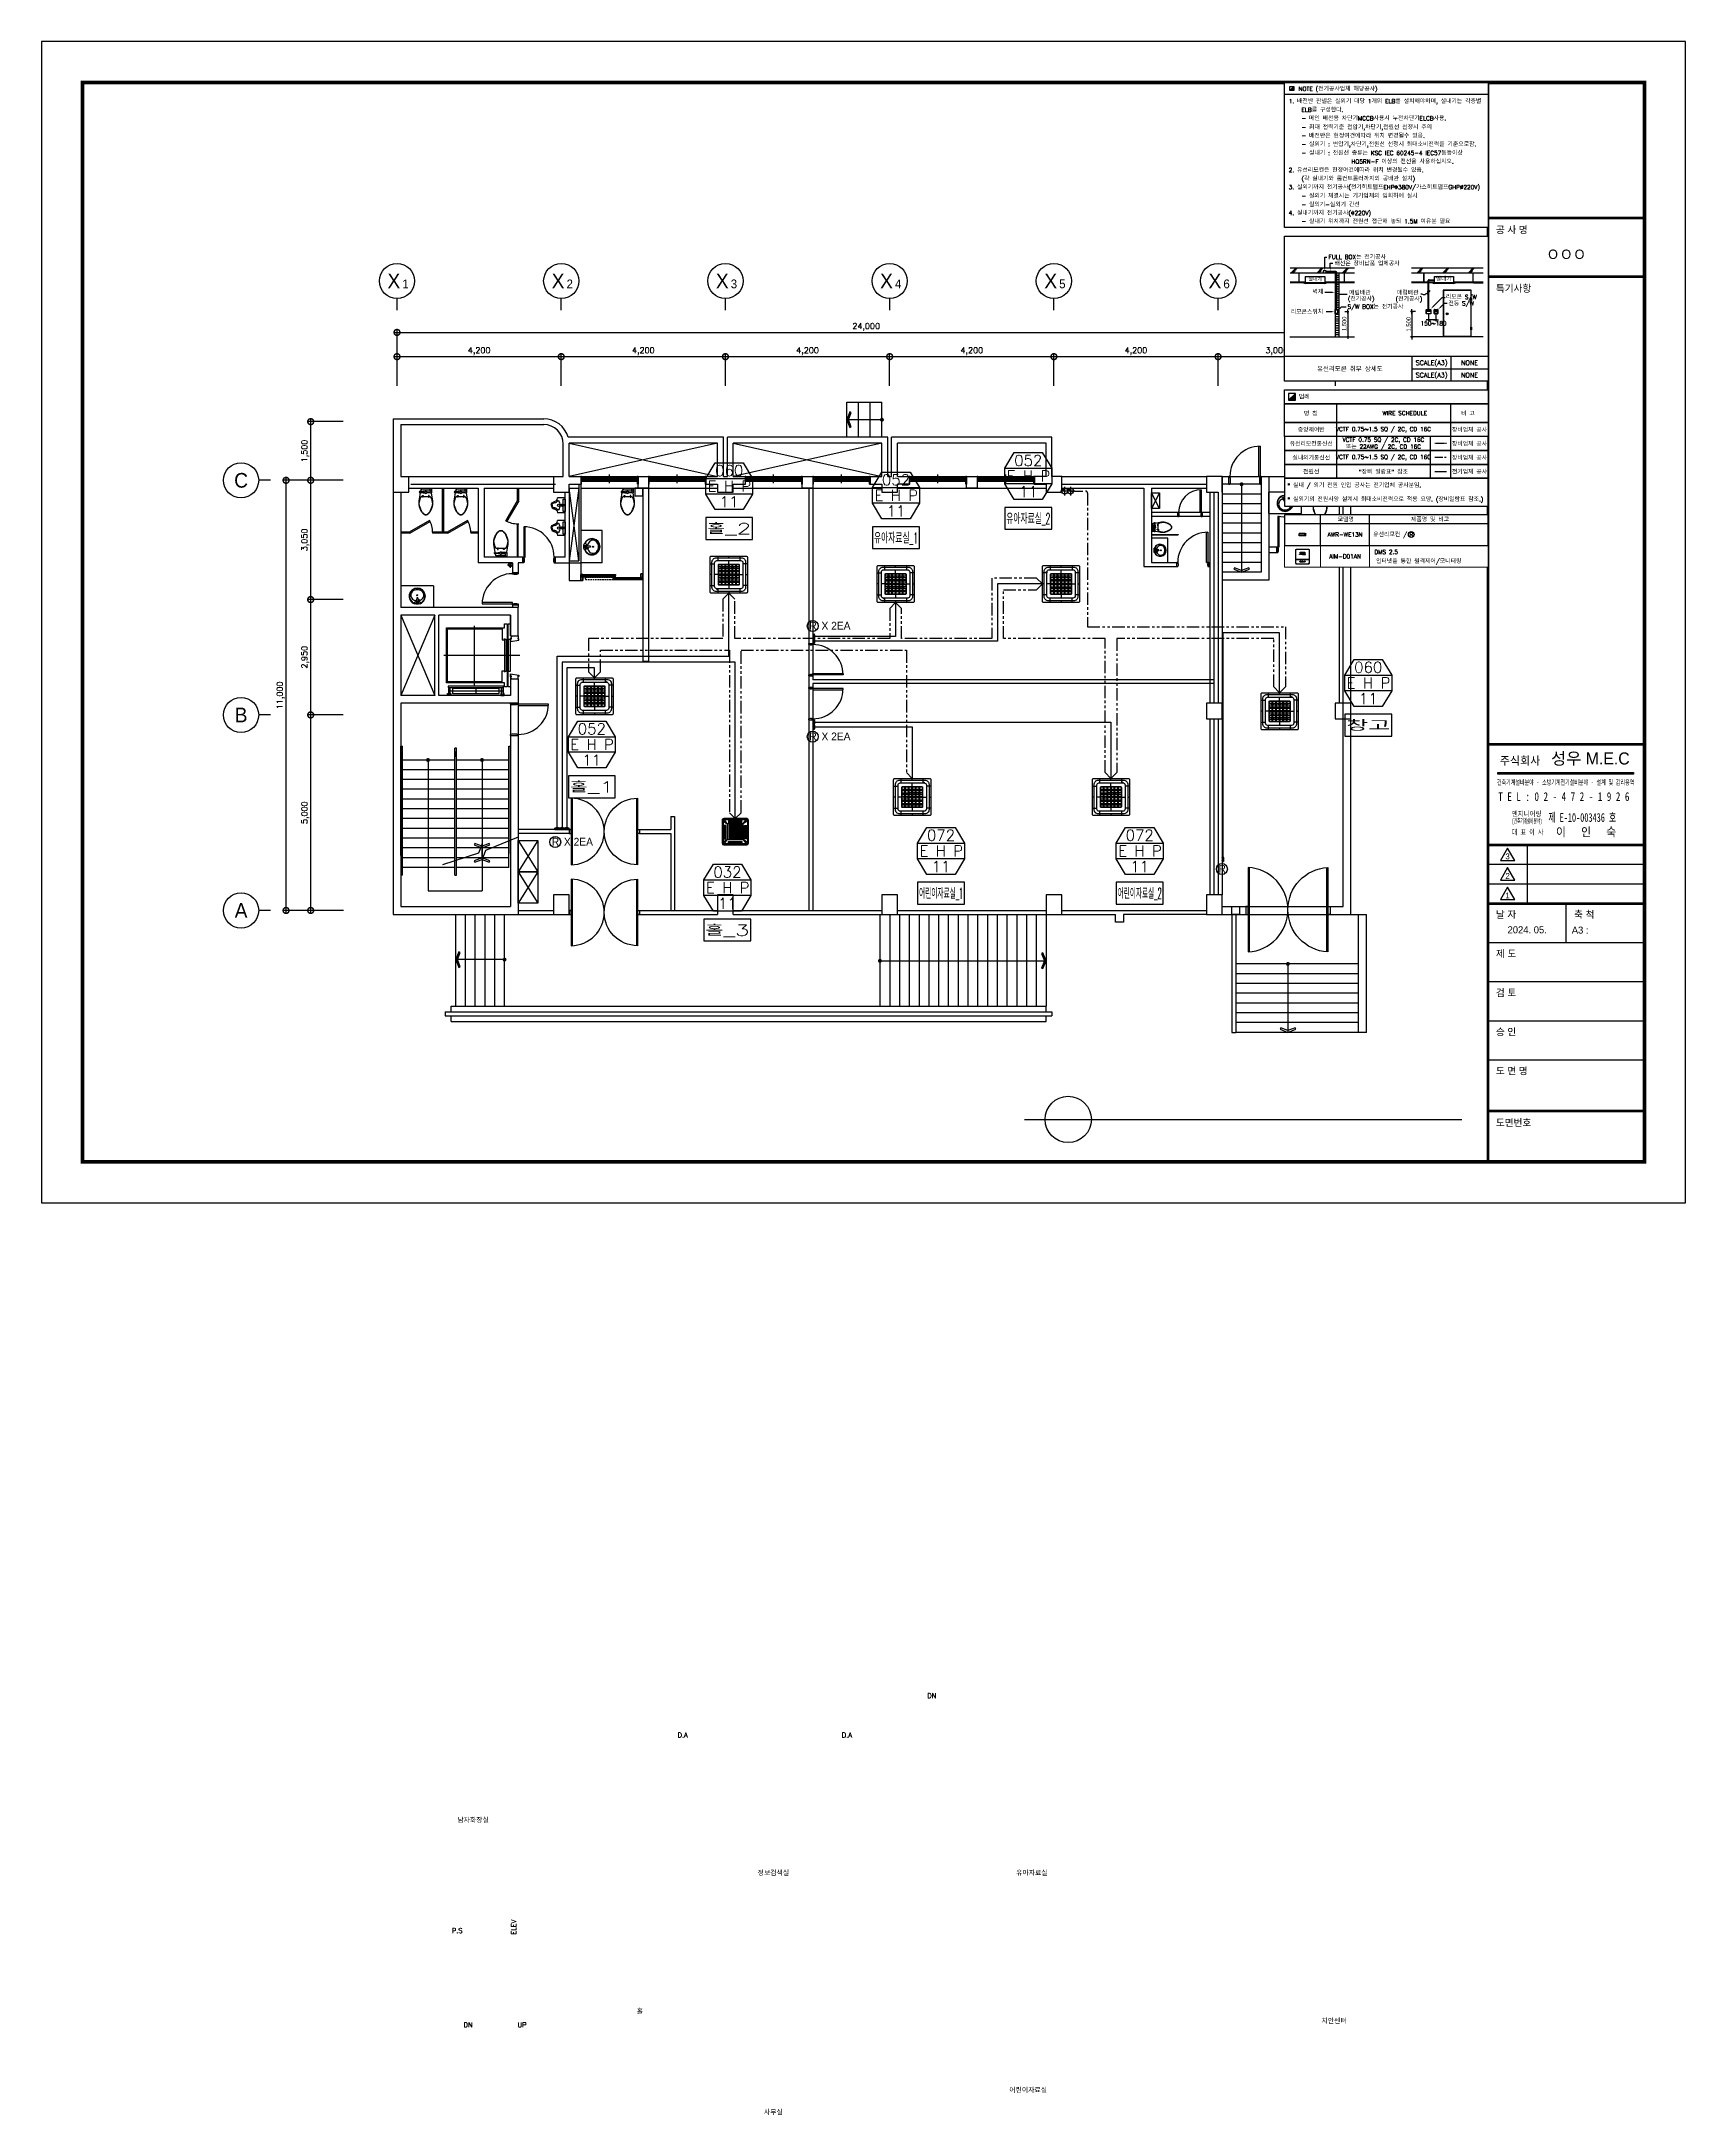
# Model space of a CAD drawing. Header units: millimetres. Extents: x -56261 to 196039, y 9480 to 100001.
# Drawn here: x 69889 to 111939, y 17289 to 70301 of the extents above; entities that cross this region are included whole.
import ezdxf
from ezdxf.enums import TextEntityAlignment as Align
from ezdxf.lldxf.tags import DXFTag

# ---------------------------------------------------------------- set-up
doc = ezdxf.new("R2010")
doc.units = ezdxf.units.MM
doc.set_wipeout_variables(frame=1)
for name, pattern in [('CENTER', [2, 1.25, -0.25, 0.25, -0.25]), ('ghid', [3, 2, -1]), ('PHANTOM', [25, 20, -1, 1, -1, 1, -1]), ('PHANTOM2', [31.75, 15.875, -3.175, 3.175, -3.175, 3.175, -3.175])]:
    doc.linetypes.add(name, pattern=pattern)
for name, color, linetype in [('6', 6, 'Continuous'), ('DVM_DPIT', 5, 'Continuous'), ('DVM_INDOOR', 7, 'Continuous'), ('DVM_INOUT_MARK', 2, 'Continuous'), ('DVM_INOUT_NAME', 7, 'Continuous'), ('DVM_LPIT', 3, 'Continuous'), ('DVM_REPORT', 7, 'Continuous'), ('FORM', 4, 'Continuous'), ('PLAN', 9, 'Continuous'), ('PLAN_DIM', 7, 'Continuous'), ('SM', 7, 'Continuous'), ('SS-TEXT', 7, 'Continuous'), ('SS-유선리모컨', 171, 'Continuous'), ('SS-전원선', 30, 'CENTER2'), ('SS-제어선', 61, 'PHANTOM'), ('SS-통신선', 181, 'CENTER2')]:
    doc.layers.add(name, color=color, linetype=linetype)
doc.styles.add('DVM_DEFAULT', font='romans.shx', dxfattribs={"bigfont": 'whgtxt.shx'})
doc.styles.add('DVM_REPORT', font='romans.shx', dxfattribs={"bigfont": 'whgtxt.shx'})
doc.styles.add('Gdim', font='')
doc.styles.add('grc', font='')
doc.styles.add('Gtx', font='')
doc.styles.add('K', font='HYWULM.TTF')
doc.styles.add('plan', font='romans.shx', dxfattribs={"bigfont": 'GHS.SHX'})
doc.styles.add('굴림', font='NGULIM.TTF')
doc.styles.add('명판', font='')
doc.styles.add('삼성전자', font='')
doc.styles.get('Gdim').set_extended_font_data('Dotum')
doc.styles.get('grc').set_extended_font_data('DotumChe')
doc.styles.get('Gtx').set_extended_font_data('Dotum')
doc.styles.get('명판').set_extended_font_data('BatangChe')
doc.styles.get('삼성전자').set_extended_font_data('Gulim')
tags = doc.linetypes.add('CENTER2', pattern=[28.575, 19.05, -3.175, 3.175, -3.175]).pattern_tags.tags
tags[10:11] = [DXFTag(74, 4), DXFTag(75, 0), DXFTag(340, '0'), DXFTag(46, 1.0), DXFTag(50, 0.0), DXFTag(44, 0.0), DXFTag(45, 0.0)]
tags[8:9] = [DXFTag(74, 4), DXFTag(75, 0), DXFTag(340, '0'), DXFTag(46, 1.0), DXFTag(50, 0.0), DXFTag(44, 0.0), DXFTag(45, 0.0)]
tags[6:7] = [DXFTag(74, 4), DXFTag(75, 0), DXFTag(340, '0'), DXFTag(46, 1.0), DXFTag(50, 0.0), DXFTag(44, 0.0), DXFTag(45, 0.0)]
tags[4:5] = [DXFTag(74, 4), DXFTag(75, 0), DXFTag(340, '0'), DXFTag(46, 1.0), DXFTag(50, 0.0), DXFTag(44, 0.0), DXFTag(45, 0.0)]
doc.dimstyles.new('Gdim100', dxfattribs={"dimscale": 100, "dimtxt": 3, "dimasz": 6, "dimexe": 1.5, "dimexo": 2, "dimgap": 1, "dimtad": 1, "dimdec": 0, "dimzin": 0, "dimdsep": 46, "dimlunit": 6, "dimtxsty": 'Gdim', "dimblk1": 'DOTSMALL', "dimblk2": 'DOTSMALL', "dimsah": 1, "dimcen": 1.5, "dimdle": 1.5, "dimclrd": 1, "dimclre": 1, "dimclrt": 256, "dimazin": 0, "dimtfac": 1, "dimtdec": 0, "dimtix": 1, "dimtmove": 2, "dimatfit": 3, "dimldrblk": 'DOTSMALL', "dimfxl": 1.5, "dimtolj": 1, "dimtzin": 0, "dimlwd": -1, "dimlwe": -1, "dimarcsym": 0})
pattern_1 = [(135, (82463.2652, 56241.9721), (-0.8838835, -0.8838835), []), (225, (82463.2652, 56241.9721), (0.8838835, -0.8838835), [])]
pattern_2 = [(135, (82646.3248, 56241.9726), (-0.8838835, -0.8838835), []), (225, (82646.3248, 56241.9726), (0.8838835, -0.8838835), [])]
pattern_3 = [(315, (83319.989, 56963.4638), (0.8838835, 0.8838835), []), (45, (83319.989, 56963.4638), (-0.8838835, 0.8838835), [])]

# ---------------------------------------------------------------- blocks, each defined once
blk = doc.blocks.new('PIPE_PIT')
at = {"layer": 'DVM_LPIT', "color": 0}
for p, q in [((110, 0), (-110, 0)), ((0, 110), (0, -110))]:
    blk.add_line(p, q, dxfattribs=at)
blk.add_circle((0, 0), 75, dxfattribs=at)
at = {"layer": 'DVM_LPIT', "color": 0, "style": 'DVM_DEFAULT', "width": 0.8}
for tag, p in [('$P', (-32, 8)), ('$N', (34, -38))]:
    blk.add_attdef(tag, text='', height=28, dxfattribs=at).set_placement(p, align=Align.BOTTOM_CENTER)
blk = doc.blocks.new('_DotSmall')
at = {"color": 0, "linetype": 'ByBlock', "const_width": 0.5}
blk.add_lwpolyline([(-0.0625, 0, 1), (0.0625, 0, 1)], format="xyb", close=True, dxfattribs=at)
blk = doc.blocks.new('*D273')
at = {"layer": 'DEFPOINTS', "color": 0, "transparency": 16777216}
for p in [(83183, 62241), (78983, 61392), (83183, 61392)]:
    blk.add_point(p, dxfattribs=at)
at = {"layer": 'PLAN_DIM', "transparency": 16777216}
for p, q in [((78908, 62241), (83258, 62241)), ((78983, 61492), (78983, 62316)), ((83183, 61492), (83183, 62316))]:
    blk.add_line(p, q, dxfattribs=at)
at = {"layer": 'PLAN_DIM', "transparency": 16777216, "xscale": 300, "yscale": 300, "zscale": 300, "rotation": 180}
blk.add_blockref('_DotSmall', (78983, 62241), dxfattribs=at)
at = {"layer": 'PLAN_DIM', "transparency": 16777216, "xscale": 300, "yscale": 300, "zscale": 300}
blk.add_blockref('_DotSmall', (83183, 62241), dxfattribs=at)
at = {"layer": 'PLAN_DIM', "transparency": 16777216, "insert": (81083, 62381), "char_height": 150, "attachment_point": 5, "style": 'plan'}
blk.add_mtext('\\A1;4,200', dxfattribs=at)
blk = doc.blocks.new('*D274')
at = {"layer": 'DEFPOINTS', "color": 0, "transparency": 16777216}
for p in [(102983, 62861), (78983, 61392), (102983, 61392)]:
    blk.add_point(p, dxfattribs=at)
at = {"layer": 'PLAN_DIM', "transparency": 16777216}
for p, q in [((78908, 62861), (103058, 62861)), ((78983, 61492), (78983, 62936)), ((102983, 61492), (102983, 62936))]:
    blk.add_line(p, q, dxfattribs=at)
at = {"layer": 'PLAN_DIM', "transparency": 16777216, "xscale": 300, "yscale": 300, "zscale": 300, "rotation": 180}
blk.add_blockref('_DotSmall', (78983, 62861), dxfattribs=at)
at = {"layer": 'PLAN_DIM', "transparency": 16777216, "xscale": 300, "yscale": 300, "zscale": 300}
blk.add_blockref('_DotSmall', (102983, 62861), dxfattribs=at)
at = {"layer": 'PLAN_DIM', "transparency": 16777216, "insert": (90983, 63001), "char_height": 150, "attachment_point": 5, "style": 'plan'}
blk.add_mtext('\\A1;24,000', dxfattribs=at)
blk = doc.blocks.new('*D275')
at = {"layer": 'DEFPOINTS', "color": 0, "transparency": 16777216}
for p in [(76775, 60579), (77708, 60579), (77708, 59079)]:
    blk.add_point(p, dxfattribs=at)
at = {"layer": 'PLAN_DIM', "transparency": 16777216}
for p, q in [((77608, 60579), (76700, 60579)), ((76775, 59004), (76775, 60654)), ((77608, 59079), (76700, 59079))]:
    blk.add_line(p, q, dxfattribs=at)
at = {"layer": 'PLAN_DIM', "transparency": 16777216, "xscale": 300, "yscale": 300, "zscale": 300}
for p, rotation in [((76775, 60579), 90), ((76775, 59079), 270)]:
    blk.add_blockref('_DotSmall', p, dxfattribs=dict(at, rotation=rotation))
at = {"layer": 'PLAN_DIM', "transparency": 16777216, "insert": (76636, 59829), "char_height": 150, "attachment_point": 5, "rotation": 90, "style": 'plan'}
blk.add_mtext('\\A1;1,500', dxfattribs=at)
blk = doc.blocks.new('*D276')
at = {"layer": 'DEFPOINTS', "color": 0, "transparency": 16777216}
for p in [(76775, 59079), (77708, 59079), (77708, 56029)]:
    blk.add_point(p, dxfattribs=at)
at = {"layer": 'PLAN_DIM', "transparency": 16777216}
for p, q in [((77608, 59079), (76700, 59079)), ((76775, 55954), (76775, 59154)), ((77608, 56029), (76700, 56029))]:
    blk.add_line(p, q, dxfattribs=at)
at = {"layer": 'PLAN_DIM', "transparency": 16777216, "xscale": 300, "yscale": 300, "zscale": 300}
for p, rotation in [((76775, 59079), 90), ((76775, 56029), 270)]:
    blk.add_blockref('_DotSmall', p, dxfattribs=dict(at, rotation=rotation))
at = {"layer": 'PLAN_DIM', "transparency": 16777216, "insert": (76636, 57554), "char_height": 150, "attachment_point": 5, "rotation": 90, "style": 'plan'}
blk.add_mtext('\\A1;3,050', dxfattribs=at)
blk = doc.blocks.new('*D277')
at = {"layer": 'DEFPOINTS', "color": 0, "transparency": 16777216}
for p in [(76145, 59079), (77708, 59079), (77718, 48079)]:
    blk.add_point(p, dxfattribs=at)
at = {"layer": 'PLAN_DIM', "transparency": 16777216}
for p, q in [((77608, 59079), (76070, 59079)), ((76145, 48004), (76145, 59154)), ((77618, 48079), (76070, 48079))]:
    blk.add_line(p, q, dxfattribs=at)
at = {"layer": 'PLAN_DIM', "transparency": 16777216, "xscale": 300, "yscale": 300, "zscale": 300}
for p, rotation in [((76145, 59079), 90), ((76145, 48079), 270)]:
    blk.add_blockref('_DotSmall', p, dxfattribs=dict(at, rotation=rotation))
at = {"layer": 'PLAN_DIM', "transparency": 16777216, "insert": (76006, 53579), "char_height": 150, "attachment_point": 5, "rotation": 90, "style": 'plan'}
blk.add_mtext('\\A1;11,000', dxfattribs=at)
blk = doc.blocks.new('FORM_기계', base_point=(381614, -321275))
blk.add_hatch(color=4).paths.add_polyline_path([(456120, -299264), (456120, -299349), (463052, -299349), (463052, -299264)])
at = {"color": 4}
blk.add_line((456222, -298619), (456222, -298619), dxfattribs=at)
blk.add_lwpolyline([(456120, -299264), (463052, -299264), (463052, -299349), (456120, -299349)], close=True, dxfattribs=at)
at = {"layer": 'FORM'}
for p, q in [((463614, -302975), (455614, -302975)), ((457635, -305975), (457635, -302975)), ((463614, -303975), (455614, -303975)), ((463614, -304975), (455614, -304975)), ((459614, -307975), (459614, -305975)), ((463614, -307975), (455614, -307975)), ((463614, -309975), (455614, -309975)), ((463614, -311975), (455614, -311975)), ((463614, -313975), (455614, -313975))]:
    blk.add_line(p, q, dxfattribs=at)
at = {"layer": 'FORM', "color": 7}
blk.add_lwpolyline([(381614, -321275), (465714, -321275), (465714, -261875), (381614, -261875)], close=True, dxfattribs=at)
at = {"layer": 'FORM', "const_width": 200}
blk.add_lwpolyline([(463614, -319175), (383714, -319175), (383714, -263975), (463614, -263975)], close=True, dxfattribs=at)
at = {"layer": 'FORM', "const_width": 140}
for points in [[(455614, -263975), (455614, -319175)], [(455614, -270907), (463614, -270907)], [(455614, -273907), (463614, -273907)], [(463614, -297828), (455614, -297828)], [(463614, -302975), (455614, -302975)], [(463614, -305975), (455614, -305975)], [(463614, -316575), (455614, -316575)]]:
    blk.add_lwpolyline(points, dxfattribs=at)
at = {"layer": 'FORM'}
for points in [[(456243, -303766), (456977, -303766), (456610, -303130)], [(456243, -304766), (456977, -304766), (456610, -304130)], [(456243, -305766), (456977, -305766), (456610, -305130)]]:
    blk.add_lwpolyline(points, close=True, dxfattribs=at)
at = {"color": 4, "style": 'K'}
for s, height, p in [('주식회사', 412, (457248, -298653)), ('성우 M.E.C', 618, (460845, -298538))]:
    blk.add_text(s, height=height, dxfattribs=at).set_placement(p, align=Align.MIDDLE)
at = {"color": 4, "style": 'grc', "width": 0.7}
blk.add_text('건축기계설비분야 - 소방기계전기설비분야 - 설계 및 감리용역', height=260.93, dxfattribs=at).set_placement((459579, -299758), align=Align.MIDDLE)
at = {"color": 4, "style": '명판'}
for s, height, width, p in [('T E L : 0 2 - 4 7 2 - 1 9 2 6', 447.3, 0.8, (456136, -300495)), ('엔지니어링', 260.9, 0.9, (456827, -301377)), ('(건축기계설비분야)', 260.9, 0.5, (456827, -301750)), ('대 표 이 사', 260.9, 0.825, (456827, -302309))]:
    blk.add_text(s, height=height, dxfattribs=dict(at, width=width)).set_placement(p, align=Align.MIDDLE_LEFT)
for s, width, p in [('제 E-10-003436 호', 0.63, (462164, -301563)), ('이   인   숙', 0.9, (462164, -302309))]:
    blk.add_text(s, height=447.3, dxfattribs=dict(at, width=width)).set_placement(p, align=Align.MIDDLE_RIGHT)
at = {"layer": 'FORM', "style": '굴림'}
for s, p in [('공 사 명', (456014, -271507)), ('특기사항', (456014, -274507)), ('날 자', (456014, -306525)), ('축 척', (460014, -306525)), ('제 도', (456014, -308525)), ('검 토', (456014, -310525)), ('승 인', (456014, -312525)), ('도 면 명', (456014, -314525)), ('도면번호', (456014, -317175))]:
    blk.add_text(s, height=360, dxfattribs=at).set_placement(p, align=Align.MIDDLE_LEFT)
at = {"layer": 'FORM', "color": 4, "style": '굴림'}
blk.add_text('O O O', height=480, dxfattribs=at).set_placement((459614, -272759), align=Align.MIDDLE_CENTER)
at = {"layer": 'FORM', "style": '굴림'}
for s, height, p in [('3', 300, (456610, -303554)), ('2', 300, (456610, -304554)), ('1', 300, (456610, -305554)), ('2024. 05.', 360, (457614, -307307)), ('A3 :', 360, (460322, -307324)), ('A3 :', 360, (460322, -307324))]:
    blk.add_text(s, height=height, dxfattribs=at).set_placement(p, align=Align.MIDDLE_CENTER)
blk = doc.blocks.new('*D278')
at = {"layer": 'DEFPOINTS', "color": 0, "transparency": 16777216}
for p in [(87383, 62241), (83183, 61392), (87383, 61392)]:
    blk.add_point(p, dxfattribs=at)
at = {"layer": 'PLAN_DIM', "transparency": 16777216}
for p, q in [((83108, 62241), (87458, 62241)), ((83183, 61492), (83183, 62316)), ((87383, 61492), (87383, 62316))]:
    blk.add_line(p, q, dxfattribs=at)
at = {"layer": 'PLAN_DIM', "transparency": 16777216, "xscale": 300, "yscale": 300, "zscale": 300, "rotation": 180}
blk.add_blockref('_DotSmall', (83183, 62241), dxfattribs=at)
at = {"layer": 'PLAN_DIM', "transparency": 16777216, "xscale": 300, "yscale": 300, "zscale": 300}
blk.add_blockref('_DotSmall', (87383, 62241), dxfattribs=at)
at = {"layer": 'PLAN_DIM', "transparency": 16777216, "insert": (85283, 62381), "char_height": 150, "attachment_point": 5, "style": 'plan'}
blk.add_mtext('\\A1;4,200', dxfattribs=at)
blk = doc.blocks.new('*D279')
at = {"layer": 'DEFPOINTS', "color": 0, "transparency": 16777216}
for p in [(91583, 62241), (87383, 61392), (91583, 61392)]:
    blk.add_point(p, dxfattribs=at)
at = {"layer": 'PLAN_DIM', "transparency": 16777216}
for p, q in [((87308, 62241), (91658, 62241)), ((87383, 61492), (87383, 62316)), ((91583, 61492), (91583, 62316))]:
    blk.add_line(p, q, dxfattribs=at)
at = {"layer": 'PLAN_DIM', "transparency": 16777216, "xscale": 300, "yscale": 300, "zscale": 300, "rotation": 180}
blk.add_blockref('_DotSmall', (87383, 62241), dxfattribs=at)
at = {"layer": 'PLAN_DIM', "transparency": 16777216, "xscale": 300, "yscale": 300, "zscale": 300}
blk.add_blockref('_DotSmall', (91583, 62241), dxfattribs=at)
at = {"layer": 'PLAN_DIM', "transparency": 16777216, "insert": (89483, 62381), "char_height": 150, "attachment_point": 5, "style": 'plan'}
blk.add_mtext('\\A1;4,200', dxfattribs=at)
blk = doc.blocks.new('*D280')
at = {"layer": 'DEFPOINTS', "color": 0, "transparency": 16777216}
for p in [(95783, 62241), (91583, 61392), (95783, 61392)]:
    blk.add_point(p, dxfattribs=at)
at = {"layer": 'PLAN_DIM', "transparency": 16777216}
for p, q in [((91508, 62241), (95858, 62241)), ((91583, 61492), (91583, 62316)), ((95783, 61492), (95783, 62316))]:
    blk.add_line(p, q, dxfattribs=at)
at = {"layer": 'PLAN_DIM', "transparency": 16777216, "xscale": 300, "yscale": 300, "zscale": 300, "rotation": 180}
blk.add_blockref('_DotSmall', (91583, 62241), dxfattribs=at)
at = {"layer": 'PLAN_DIM', "transparency": 16777216, "xscale": 300, "yscale": 300, "zscale": 300}
blk.add_blockref('_DotSmall', (95783, 62241), dxfattribs=at)
at = {"layer": 'PLAN_DIM', "transparency": 16777216, "insert": (93683, 62381), "char_height": 150, "attachment_point": 5, "style": 'plan'}
blk.add_mtext('\\A1;4,200', dxfattribs=at)
blk = doc.blocks.new('*D281')
at = {"layer": 'DEFPOINTS', "color": 0, "transparency": 16777216}
for p in [(99983, 62241), (95783, 61392), (99983, 61392)]:
    blk.add_point(p, dxfattribs=at)
at = {"layer": 'PLAN_DIM', "transparency": 16777216}
for p, q in [((95708, 62241), (100058, 62241)), ((95783, 61492), (95783, 62316)), ((99983, 61492), (99983, 62316))]:
    blk.add_line(p, q, dxfattribs=at)
at = {"layer": 'PLAN_DIM', "transparency": 16777216, "xscale": 300, "yscale": 300, "zscale": 300, "rotation": 180}
blk.add_blockref('_DotSmall', (95783, 62241), dxfattribs=at)
at = {"layer": 'PLAN_DIM', "transparency": 16777216, "xscale": 300, "yscale": 300, "zscale": 300}
blk.add_blockref('_DotSmall', (99983, 62241), dxfattribs=at)
at = {"layer": 'PLAN_DIM', "transparency": 16777216, "insert": (97883, 62381), "char_height": 150, "attachment_point": 5, "style": 'plan'}
blk.add_mtext('\\A1;4,200', dxfattribs=at)
blk = doc.blocks.new('*D282')
at = {"layer": 'DEFPOINTS', "color": 0, "transparency": 16777216}
for p in [(102983, 62241), (99983, 61392), (102983, 61392)]:
    blk.add_point(p, dxfattribs=at)
at = {"layer": 'PLAN_DIM', "transparency": 16777216}
for p, q in [((99908, 62241), (103058, 62241)), ((99983, 61492), (99983, 62316)), ((102983, 61492), (102983, 62316))]:
    blk.add_line(p, q, dxfattribs=at)
at = {"layer": 'PLAN_DIM', "transparency": 16777216, "xscale": 300, "yscale": 300, "zscale": 300, "rotation": 180}
blk.add_blockref('_DotSmall', (99983, 62241), dxfattribs=at)
at = {"layer": 'PLAN_DIM', "transparency": 16777216, "xscale": 300, "yscale": 300, "zscale": 300}
blk.add_blockref('_DotSmall', (102983, 62241), dxfattribs=at)
at = {"layer": 'PLAN_DIM', "transparency": 16777216, "insert": (101483, 62381), "char_height": 150, "attachment_point": 5, "style": 'plan'}
blk.add_mtext('\\A1;3,000', dxfattribs=at)
blk = doc.blocks.new('*D283')
at = {"layer": 'DEFPOINTS', "color": 0, "transparency": 16777216}
for p in [(76775, 53079), (77708, 53079), (77708, 48079)]:
    blk.add_point(p, dxfattribs=at)
at = {"layer": 'PLAN_DIM', "transparency": 16777216}
for p, q in [((77608, 53079), (76700, 53079)), ((76775, 48004), (76775, 53154)), ((77608, 48079), (76700, 48079))]:
    blk.add_line(p, q, dxfattribs=at)
at = {"layer": 'PLAN_DIM', "transparency": 16777216, "xscale": 300, "yscale": 300, "zscale": 300}
for p, rotation in [((76775, 53079), 90), ((76775, 48079), 270)]:
    blk.add_blockref('_DotSmall', p, dxfattribs=dict(at, rotation=rotation))
at = {"layer": 'PLAN_DIM', "transparency": 16777216, "insert": (76636, 50579), "char_height": 150, "attachment_point": 5, "rotation": 90, "style": 'plan'}
blk.add_mtext('\\A1;5,000', dxfattribs=at)
blk = doc.blocks.new('A$Cd99c7b5d')
at = {"layer": 'PLAN'}
for p, q in [((125, -254), (175, -254)), ((125, -344), (125, -254)), ((175, -344), (125, -344)), ((326, -277), (134, -277)), ((134, -287), (134, -277)), ((134, -324), (134, -287)), ((175, -254), (175, -287)), ((175, -324), (175, -344)), ((239, -294), (239, -1666)), ((326, -287), (326, -273)), ((1150, -166), (1150, -2105)), ((314, -980), (164, -980)), ((366, -945), (1905, -945)), ((175, -1616), (125, -1616)), ((125, -1616), (125, -1706)), ((125, -1706), (175, -1706)), ((134, -1673), (134, -1683)), ((326, -1683), (134, -1683)), ((175, -1636), (175, -1616)), ((175, -1706), (175, -1673))]:
    blk.add_line(p, q, dxfattribs=at)
for points in [[(326, -287), (134, -287), (134, -324), (326, -324)], [(363, -273), (326, -273), (326, -1687), (363, -1687), (363, -273)], [(343, -1785), (343, -1715), (445, -1715), (445, -230), (1855, -230), (1855, -1715), (1957, -1715), (1957, -1785), (343, -1785)], [(475, -1655), (475, -255), (1825, -255), (1825, -1655)], [(326, -1673), (134, -1673), (134, -1636), (326, -1636)], [(680, -1865), (343, -1865), (343, -1810), (1957, -1810), (1957, -1865), (1650, -1865)], [(475, -1655), (750, -1655), (750, -1715), (720, -1715)], [(735, -1720), (1565, -1720), (1565, -1755), (735, -1755), (735, -1720)], [(735, -1820), (1565, -1820), (1565, -1855), (735, -1855), (735, -1820)], [(1825, -1655), (1550, -1655), (1550, -1715), (1580, -1715)]]:
    blk.add_lwpolyline(points, dxfattribs=at)
blk.add_lwpolyline([(176, -1580), (301, -1580), (301, -380), (176, -380)], close=True, dxfattribs=at)
blk = doc.blocks.new('LAD-JAMB-100-2001')
at = {"layer": 'PLAN'}
for p, q in [((0, 0), (-80, 35)), ((0, -161), (-80, -161))]:
    blk.add_line(p, q, dxfattribs=at)
blk.add_lwpolyline([(-80, 0), (-80, 39), (-150, 39), (-110, -178), (-80, -178), (-80, -141)], dxfattribs=at)
blk = doc.blocks.new('2P-T207')
at = {"layer": 'PLAN'}
for p, q in [((150, 20), (110, 20)), ((115, -190), (-115, -190)), ((-85, -160), (-65, -160)), ((-85, -200), (-85, -160)), ((-65, -200), (-85, -200)), ((-65, -50), (-65, -90)), ((-15, -50), (-65, -50)), ((-65, -90), (-15, -90)), ((-65, -160), (-65, -200)), ((115, -50), (15, -50)), ((115, -90), (15, -90)), ((85, -160), (65, -160)), ((65, -160), (65, -200)), ((65, -200), (85, -200)), ((85, -200), (85, -160)), ((110, -55), (110, -1))]:
    blk.add_line(p, q, dxfattribs=at)
for points in [[(95, 30), (100, 20), (110, 20), (110, -1), (106, -1), (98, 0), (87, 0), (0, 0), (-87, 0), (-98, 0), (-106, -1), (-113, -1), (-119, -2), (-123, -3), (-125, -5), (-126, -8), (-127, -11), (-128, -15), (-129, -19), (-130, -25), (-131, -30), (-132, -34), (-133, -39), (-134, -45), (-135, -51), (-136, -56), (-141, -55), (-144, -55), (-147, -55), (-152, -55), (-156, -56), (-160, -58), (-163, -61), (-165, -64), (-166, -67), (-166, -69), (-166, -70), (-166, -71), (-166, -73), (-165, -76), (-163, -79), (-160, -82), (-156, -84), (-152, -85), (-147, -85), (-144, -85), (-141, -84), (-170, -250, 0.022182), (-179, -318, 0.0294), (-180, -370, 0.029565), (-177, -406, 0.035314), (-170, -435, 0.006976), (-166, -447, 0.004694), (-160, -465, 0.019426), (-144, -505, 0.015468), (-120, -555, 0.040875), (-101, -585, 0.036447), (-75, -615, 0.04843), (-50, -635, 0.068612), (-30, -645, 0.037226), (-14, -649, 0.041311), (0, -650, 0.041311), (14, -649, 0.037226), (30, -645, 0.068612), (50, -635, 0.04843), (75, -615, 0.036447), (101, -585, 0.040875), (120, -555, 0.015468), (144, -505, 0.019426), (160, -465, 0.004694), (166, -447, 0.006976), (170, -435, 0.035314), (177, -406, 0.029565), (180, -370, 0.0294), (179, -318, 0.022182), (170, -250), (142, -92, 0.455372), (150, -55), (150, 20), (160, 20), (165, 30)], [(-65, -60), (-136, -56, 1.060552)]]:
    blk.add_lwpolyline(points, format="xyb", dxfattribs=at)
blk.add_lwpolyline([(-141, -84), (-65, -80)], dxfattribs=at)
blk.add_circle((0, -70), 25, dxfattribs=at)
for centre, radius, start, end in [((67, -377), 244, 166.4166, 175.6013), ((-65, -367), 111, 175.6013, 189.2401), ((45, -349), 223, 189.2401, 195.9454), ((635, -514), 828, 164.0546, 166.4166), ((520, -213), 717, 195.9454, 199.683), ((862, -579), 1064, 161.9714, 164.0546), ((1628, 183), 1894, 199.683, 201.0375), ((386, -424), 564, 159.444, 161.9714), ((131, -329), 291, 155.9278, 159.444), ((407, -287), 585, 201.0375, 203.4742), ((-85, -232), 54.8, 135, 155.9278), ((221, -367), 383, 203.4742, 208.6105), ((-115, -202), 12.3, 90, 135), ((0, -70), 35, 34.8499, 145.1501), ((0, -70), 35, 214.8499, 325.1501), ((130, -70), 25, 36.8699, 298.9372), ((115, -193), 3.54, 36.8699, 90), ((-200, -377), 359, 331.3895, 336.5258), ((-22, -296), 174, 29.5675, 36.8699), ((-283, -444), 475, 26.5651, 29.5675), ((-407, -287), 585, 336.5258, 338.9625), ((-1628, 183), 1894, 338.9625, 340.317), ((-129, -367), 303, 22.8053, 26.5651), ((-66, -341), 234, 15.9454, 22.8053), ((-520, -213), 717, 340.317, 344.0546), ((-417, -441), 599, 11.6565, 15.9454), ((-45, -349), 223, 344.0546, 350.7599), ((-160, -388), 337, 4.3987, 11.6565), ((80, -370), 95.8, 350.7599, 4.3987), ((115, -425), 262, 208.6105, 214.8227), ((41, -477), 171, 214.8227, 220.6013), ((274, -277), 478, 220.6013, 224.0582), ((72, -472), 198, 224.0582, 230.1944), ((37, -515), 142, 230.1944, 237.425), ((-11, -590), 53.8, 237.425, 255.9638), ((2, -539), 105, 255.9638, 269.1779), ((1, -545), 99.7, 269.1779, 279.4623), ((10, -594), 50.4, 279.4623, 293.9447), ((-7, -557), 90.8, 293.9447, 306.8699), ((-68, -475), 193, 306.8699, 315.7258), ((-261, -288), 462, 315.7258, 319.3987), ((-20, -494), 144, 319.3987, 325.9688), ((-167, -394), 323, 325.9688, 331.3895)]:
    blk.add_arc(centre, radius, start, end, dxfattribs=at)
blk = doc.blocks.new('CD-plan$0$세면기')
at = {"layer": 'PLAN'}
for p, q in [((9807177, -1170315), (9807155, -1170498)), ((9807207, -1170315), (9807177, -1170315)), ((9807207, -1170315), (9807218, -1170399)), ((9807225, -1170392), (9807243, -1170369)), ((9807232, -1170378), (9807238, -1170370)), ((9807262, -1170383), (9807245, -1170370)), ((9807246, -1170408), (9807264, -1170385)), ((9807257, -1170398), (9807263, -1170390)), ((9807110, -1170438), (9807165, -1170417)), ((9807110, -1170438), (9807110, -1170488)), ((9807155, -1170498), (9807110, -1170488)), ((9807230, -1170498), (9807155, -1170498)), ((9807191, -1170424), (9807225, -1170392)), ((9807223, -1170448), (9807245, -1170408)), ((9807223, -1170447), (9807230, -1170498)), ((9807274, -1170488), (9807230, -1170498)), ((9807274, -1170435), (9807237, -1170422)), ((9807274, -1170435), (9807274, -1170488))]:
    blk.add_line(p, q, dxfattribs=at)
for centre, radius in [((9807192, -1170242), 15), ((9807192, -1170455), 20), ((9807192, -1170455), 8)]:
    blk.add_circle(centre, radius, dxfattribs=at)
for centre, radius, start, end in [((9807192, -1170269), 230, 290.95985, 249.04015), ((9807192, -1170269), 220, 291.96087, 248.03913), ((9807141, -1170242), 135, 154.00528, 180), ((9807141, -1170242), 135, 180, 205.99472), ((9807166, -1170254), 162, 130.34665, 154.00528), ((9807166, -1170230), 162, 205.99472, 229.65335), ((9807182, -1170273), 187, 109.38487, 130.34665), ((9807182, -1170211), 187, 229.65335, 250.61513), ((9807192, -1170302), 218, 90, 109.38487), ((9807192, -1170181), 218, 250.61513, 263.36919), ((9807192, -1170302), 218, 70.61513, 90), ((9807236, -1170381), 5, 141.99364, 208.41546), ((9807242, -1170374), 5, 51.99364, 141.99364), ((9807259, -1170387), 5, 321.99364, 51.99364), ((9807203, -1170273), 187, 49.65335, 70.61513), ((9807203, -1170211), 187, 289.38487, 310.34665), ((9807219, -1170254), 162, 25.99472, 49.65335), ((9807219, -1170230), 162, 310.34665, 334.00528), ((9807243, -1170242), 135, 0, 25.99472), ((9807243, -1170242), 135, 334.00528, 0), ((9807192, -1170455), 30, 96.86913, 7.11814), ((9807188, -1170420), 5, 276.86913, 313.63456), ((9807227, -1170451), 5, 150.35272, 187.11814), ((9807221, -1170389), 5, 313.63456, 321.99364), ((9807250, -1170411), 5, 141.99364, 150.35272), ((9807253, -1170395), 5, 255.57182, 321.99364)]:
    blk.add_arc(centre, radius, start, end, dxfattribs=at)
blk = doc.blocks.new('x-plan01$0$ARROWX')
at = {"layer": 'PLAN'}
blk.add_lwpolyline([(-0.2, -0.5), (-0.29, -0.46), (-0.11, 0), (-0.29, 0.46), (-0.2, 0.5), (0, 0)], close=True, dxfattribs=at)
blk = doc.blocks.new('CD-plan$0$BF용소변기 평면 1127')
at = {"layer": 'PLAN'}
for p, q in [((1203647, 733714), (1203661, 733762)), ((1203855, 733762), (1203661, 733762)), ((1203855, 733382), (1203855, 733762)), ((1203591, 733638), (1203566, 733634)), ((1203591, 733507), (1203566, 733511)), ((1203647, 733431), (1203661, 733382)), ((1203855, 733382), (1203661, 733382)), ((1203745, 733584), (1203740, 733584)), ((1203745, 733561), (1203740, 733561)), ((1203745, 733583), (1203745, 733584)), ((1203745, 733583), (1203745, 733562)), ((1203749, 733583), (1203745, 733583)), ((1203749, 733562), (1203745, 733562)), ((1203745, 733562), (1203745, 733561)), ((1203749, 733590), (1203749, 733572)), ((1203764, 733590), (1203749, 733590)), ((1203749, 733555), (1203749, 733572)), ((1203764, 733555), (1203749, 733555)), ((1203785, 733590), (1203770, 733581)), ((1203770, 733581), (1203770, 733564)), ((1203770, 733564), (1203785, 733555)), ((1203800, 733581), (1203785, 733590)), ((1203785, 733555), (1203800, 733564)), ((1203800, 733564), (1203800, 733581)), ((1203837, 733583), (1203810, 733583)), ((1203837, 733561), (1203810, 733561)), ((1203822, 733582), (1203814, 733577)), ((1203814, 733577), (1203814, 733568)), ((1203814, 733568), (1203822, 733563)), ((1203831, 733577), (1203822, 733582)), ((1203822, 733563), (1203831, 733568)), ((1203831, 733568), (1203831, 733577)), ((1203837, 733572), (1203837, 733586)), ((1203837, 733572), (1203837, 733559))]:
    blk.add_line(p, q, dxfattribs=at)
blk.add_lwpolyline([(1203810, 733731), (1203855, 733731), (1203855, 733411), (1203810, 733411, -0.414214), (1203805, 733416), (1203805, 733726, -0.414214)], format="xyb", close=True, dxfattribs=at)
for centre, radius in [((1203687, 733572), 28.4), ((1203785, 733572), 27.2)]:
    blk.add_circle(centre, radius, dxfattribs=at)
for centre, radius, start, end in [((1203557, 733770), 105, 282.7437, 328.249), ((1203570, 733750), 113, 280.3584, 328.6147), ((1203675, 733681), 9.47, 36.0496, 90.9131), ((1203590, 733572), 94.7, 180, 263.9102), ((1203590, 733572), 66.3, 180, 248.2328), ((1203557, 733375), 105, 31.751, 77.2563), ((1203570, 733395), 113, 31.3853, 79.6416), ((1203659, 733438), 14.2, 104.4939, 212.0237), ((1203673, 733381), 73, 89.0869, 104.4939), ((1203675, 733464), 9.47, 269.0869, 323.9504), ((1203768, 733572), 30.8, 157.2162, 202.7838), ((1203854, 733579), 18.1, 84.6625, 156.2782), ((1203854, 733566), 18.1, 203.7218, 275.3375)]:
    blk.add_arc(centre, radius, start, end, dxfattribs=at)
at = {"layer": 'PLAN', "extrusion": (0, 0, -1)}
for centre, radius, start, end in [((-1203659, 733706), 14.2, 284.4939, 32.0237), ((-1203673, 733763), 73, 269.0869, 284.4939), ((-1203590, 733572), 94.7, 0, 83.9102), ((-1203590, 733572), 66.3, 0, 68.2328), ((-1203512, 733563), 211, 144.0197, 177.3223), ((-1203512, 733582), 211, 182.6777, 215.9803)]:
    blk.add_arc(centre, radius, start, end, dxfattribs=at)
blk = doc.blocks.new('단열바L32mm')
at = {"layer": 'PLAN'}
for points in [[(-25, 22), (-25, 33, -0.414214), (-24, 33), (-20, 33, 0.414214), (-20, 34), (-20, 43, -0.414214), (-19, 43), (-18, 43, -0.414214), (-18, 43), (-18, 34, 0.414214), (-17, 33), (-16, 33, 0.414214), (-16, 34), (-16, 45, -0.414214), (-16, 45), (-8, 45, 0.064347), (-8, 45), (-9, 42, -0.348876), (-9, 42), (-9, 42, -0.131652), (-9, 42), (-11, 43, 0.468286), (-12, 43), (-12, 39, 0.414214), (-12, 39), (-11, 39), (-10, 40, -0.57735), (-9, 40), (-9, 38, -0.267949), (-10, 37), (-12, 36, 0.267949), (-12, 36), (-12, 22)], [(-25, 22), (-25, 12, 0.414214), (-24, 12), (-20, 12, -0.414214), (-20, 12), (-20, 2, 0.414214), (-19, 2), (-18, 2, 0.414214), (-18, 2), (-18, 12, -0.414214), (-17, 12), (-16, 12, -0.414214), (-16, 12), (-16, 0, 0.414214), (-16, 0), (-8, 0, -0.064347), (-8, 0), (-9, 3, 0.348876), (-9, 3), (-9, 3, 0.131652), (-9, 3), (-11, 2, -0.468286), (-12, 2), (-12, 6, -0.414214), (-12, 6), (-11, 6), (-10, 5, 0.57735), (-9, 5), (-9, 7, 0.267949), (-10, 8), (-12, 9, -0.267949), (-12, 9), (-12, 22)], [(25, 22), (25, 33, 0.414214), (25, 33), (20, 33, -0.414214), (20, 34), (20, 43, 0.414214), (19, 43), (18, 43, 0.414214), (18, 43), (18, 34, -0.414214), (17, 33), (16, 33, -0.414214), (16, 34), (16, 45, 0.414214), (16, 45), (8, 45, -0.064347), (8, 45), (9, 42, 0.348876), (9, 42), (9, 42, 0.131652), (9, 42), (11, 43, -0.468286), (12, 43), (12, 39, -0.414214), (12, 39), (11, 39), (10, 40, 0.57735), (9, 40), (9, 38, 0.267949), (10, 37), (12, 36, -0.267949), (12, 36), (12, 22)], [(25, 22), (25, 12, -0.414214), (25, 12), (20, 12, 0.414214), (20, 12), (20, 2, -0.414214), (19, 2), (18, 2, -0.414214), (18, 2), (18, 12, 0.414214), (17, 12), (16, 12, 0.414214), (16, 12), (16, 0, -0.414214), (16, 0), (8, 0, 0.064347), (8, 0), (9, 3, -0.348876), (9, 3), (9, 3, -0.131652), (9, 3), (11, 2, 0.468286), (12, 2), (12, 6, 0.414214), (12, 6), (11, 6), (10, 5, -0.57735), (9, 5), (9, 7, -0.267949), (10, 8), (12, 9, 0.267949), (12, 9), (12, 22)]]:
    blk.add_lwpolyline(points, format="xyb", dxfattribs=at)
for points in [[(-23, 22), (-23, 31), (-14, 31), (-14, 22)], [(-23, 22), (-23, 14), (-14, 14), (-14, 22)], [(23, 22), (23, 31), (14, 31), (14, 22)], [(23, 22), (23, 14), (14, 14), (14, 22)]]:
    blk.add_lwpolyline(points, dxfattribs=at)
for points in [[(12, 43, 0.57735), (11, 43), (10, 42, -0.131652), (9, 42), (9, 42, -0.348876), (9, 42), (8, 45, 0.348876), (8, 45), (-8, 45, 0.348876), (-8, 45), (-9, 42, -0.348876), (-9, 42), (-9, 42, -0.131652), (-10, 42), (-11, 43, 0.57735), (-12, 43), (-12, 40, 0.57735), (-11, 39), (-10, 40, -0.131652), (-9, 40), (-7, 40, 0.348876), (-7, 41), (-6, 43, -0.348876), (-6, 43), (6, 43, -0.348876), (6, 43), (7, 41, 0.348876), (7, 40), (9, 40, -0.131652), (10, 40), (11, 39, 0.57735), (12, 40)], [(-12, 5, -0.57735), (-11, 6), (-10, 5, 0.131652), (-9, 5), (-7, 5, -0.348876), (-7, 4), (-6, 2, 0.348876), (-6, 2), (6, 2, 0.348876), (6, 2), (7, 4, -0.348876), (7, 5), (9, 5, 0.131652), (10, 5), (11, 6, -0.57735), (12, 5), (12, 2, -0.57735), (11, 2), (10, 3, 0.131652), (9, 3), (9, 3, 0.348876), (9, 3), (8, 0, -0.348876), (8, 0), (-8, 0, -0.348876), (-8, 0), (-9, 3, 0.348876), (-9, 3), (-9, 3, 0.131652), (-10, 3), (-11, 2, -0.57735), (-12, 2)]]:
    blk.add_lwpolyline(points, format="xyb", close=True, dxfattribs=at)
blk = doc.blocks.new('단열바S32mm')
at = {"layer": 'PLAN'}
for points in [[(-18, 8, -0.666667), (-18, 6), (-27, 6), (-27, 2, -0.705882), (-29, 2), (-29, 11), (-29, 20, -0.705882), (-27, 20), (-27, 16), (-18, 16, -0.666667), (-18, 15), (-27, 15), (-27, 12, 0.414214), (-26, 12), (-16, 12, 0.414214), (-16, 12), (-16, 13), (-16, 22, -0.414214), (-15, 22), (-8, 22, 0.18278), (-8, 22), (-9, 20, -0.348876), (-9, 20), (-9, 20, -0.131652), (-9, 20), (-11, 21, 0.342302), (-12, 21), (-12, 16, 0.414214), (-12, 16), (-11, 16), (-10, 17, -0.57735), (-10, 17), (-10, 17, -0.267949), (-10, 16), (-12, 15, 0.267949), (-12, 15), (-12, 11), (-12, 8, 0.267949), (-12, 8), (-10, 7, -0.267949), (-10, 6), (-10, 5, -0.57735), (-10, 5), (-11, 6), (-12, 6, 0.414214), (-12, 6), (-12, 2, 0.342302), (-11, 2), (-9, 3, -0.131652), (-9, 3), (-9, 3, -0.348876), (-9, 3), (-8, 0, 0.18278), (-8, 0), (-15, 0, -0.414214), (-16, 1), (-16, 9), (-16, 10, 0.414214), (-16, 10), (-26, 10, 0.414214), (-27, 10), (-27, 8), (-18, 8), (-22, 8)], [(-10, 18), (-11, 17, -0.57735), (-12, 17), (-12, 20, -0.57735), (-11, 21), (-10, 20, 0.131652), (-9, 20), (-9, 20, 0.348876), (-9, 20), (-8, 22, -0.348876), (-8, 22, 0.348876), (-8, 22), (-9, 20, -0.348876), (-9, 20), (-9, 20, -0.131652), (-10, 20), (-11, 21, 0.57735), (-12, 20), (-12, 17, 0.57735), (-11, 17), (-10, 18, -0.131652), (-9, 18), (-7, 18, 0.348876), (-7, 18), (-6, 20, -0.348876), (-6, 20), (6, 20, -0.348876), (6, 20), (7, 18, 0.348876), (7, 18), (9, 18, -0.131652), (10, 18), (11, 17, 0.57735), (12, 17), (12, 20, 0.57735), (11, 21), (10, 20, -0.131652), (9, 20), (9, 20, -0.348876), (9, 20), (8, 22, 0.348876), (8, 22), (-8, 22)], [(18, 8, 0.666667), (18, 6), (27, 6), (27, 2, 0.705882), (29, 2), (29, 11), (29, 20, 0.705882), (27, 20), (27, 16), (18, 16, 0.666667), (18, 15), (27, 15), (27, 12, -0.414214), (26, 12), (16, 12, -0.414214), (16, 12), (16, 13), (16, 22, 0.414214), (15, 22), (8, 22, -0.18278), (8, 22), (9, 20, 0.348876), (9, 20), (9, 20, 0.131652), (9, 20), (11, 21, -0.342302), (12, 21), (12, 16, -0.414214), (12, 16), (11, 16), (10, 17, 0.57735), (10, 17), (10, 17, 0.267949), (10, 16), (12, 15, -0.267949), (12, 15), (12, 11), (12, 8, -0.267949), (12, 8), (10, 7, 0.267949), (10, 6), (10, 5, 0.57735), (10, 5), (11, 6), (12, 6, -0.414214), (12, 6), (12, 2, -0.342302), (11, 2), (9, 3, 0.131652), (9, 3), (9, 3, 0.348876), (9, 3), (8, 0, -0.18278), (8, 0), (15, 0, 0.414214), (16, 1), (16, 9), (16, 10, -0.414214), (16, 10), (26, 10, -0.414214), (27, 10), (27, 8), (18, 8), (22, 8)]]:
    blk.add_lwpolyline(points, format="xyb", dxfattribs=at)
blk.add_lwpolyline([(-22, 6), (-18, 6)], dxfattribs=at)
blk.add_lwpolyline([(-7, 4), (-6, 2, 0.348876), (-6, 2), (6, 2, 0.348876), (6, 2), (7, 4, -0.348876), (7, 5), (9, 5, 0.131652), (10, 5), (11, 6, -0.57735), (12, 5), (12, 2, -0.57735), (11, 2), (10, 3, 0.131652), (9, 3), (9, 3, 0.348876), (9, 3), (8, 0, -0.348876), (8, 0), (-8, 0, -0.348876), (-8, 0), (-9, 3, 0.348876), (-9, 3), (-9, 3, 0.131652), (-10, 3), (-11, 2, -0.57735), (-12, 2), (-12, 5, -0.57735), (-11, 6), (-10, 5, 0.131652), (-9, 5), (-7, 5, -0.348876)], format="xyb", close=True, dxfattribs=at)
blk = doc.blocks.new('*D284')
at = {"layer": 'DEFPOINTS', "color": 0, "transparency": 16777216}
for p in [(76775, 56029), (77708, 56029), (77708, 53079)]:
    blk.add_point(p, dxfattribs=at)
at = {"layer": 'PLAN_DIM', "transparency": 16777216}
for p, q in [((77608, 56029), (76700, 56029)), ((76775, 53004), (76775, 56104)), ((77608, 53079), (76700, 53079))]:
    blk.add_line(p, q, dxfattribs=at)
at = {"layer": 'PLAN_DIM', "transparency": 16777216, "xscale": 300, "yscale": 300, "zscale": 300}
for p, rotation in [((76775, 56029), 90), ((76775, 53079), 270)]:
    blk.add_blockref('_DotSmall', p, dxfattribs=dict(at, rotation=rotation))
at = {"layer": 'PLAN_DIM', "transparency": 16777216, "insert": (76636, 54554), "char_height": 150, "attachment_point": 5, "rotation": 90, "style": 'plan'}
blk.add_mtext('\\A1;2,950', dxfattribs=at)
blk = doc.blocks.new('DRAIN_HOLE')
at = {"layer": 'DVM_DPIT'}
for p, q in [((-73, 0), (73, 0)), ((0, -72), (0, 72))]:
    blk.add_line(p, q, dxfattribs=at)
at = {"layer": 'DVM_DPIT', "linetype": 'ByBlock'}
blk.add_circle((0, 0), 50, dxfattribs=at)
blk = doc.blocks.new('ID_C_G4_T')
at = {"layer": 'DVM_INDOOR', "color": 0}
for p, q in [((-475, 280), (-362, 280)), ((-267, 0), (-363, 0)), ((-280, 475), (-280, 363)), ((0, 431), (0, 475)), ((0, 268), (0, 362)), ((280, 475), (280, 362)), ((475, 280), (362, 280)), ((-475, -280), (-362, -280)), ((-431, 0), (-473, 0)), ((-280, -362), (-280, -475)), ((0, -267), (0, -362)), ((0, -431), (0, -475)), ((267, 0), (362, 0)), ((281, -362), (280, -475)), ((475, -280), (362, -280)), ((431, 0), (475, 0))]:
    blk.add_line(p, q, dxfattribs=at)
for points in [[(-445, 475), (445, 475, -0.414214), (475, 445), (475, -445, -0.414214), (445, -475), (-445, -475, -0.414214), (-475, -445), (-475, 445, -0.414214)], [(-321, 431), (321, 431, -0.414214), (431, 321), (431, -321, -0.414214), (321, -431), (-321, -431, -0.414214), (-431, -321), (-431, 321, -0.414214)], [(-304, 363), (304, 362, -0.356312), (362, 308), (362, -310, -0.324549), (309, -362), (-304, -362, -0.384731), (-363, -304), (-363, 304, -0.377296)], [(-267, 249, -0.414214), (-249, 267), (249, 267, -0.414214), (267, 249), (267, -249, -0.414214), (249, -267), (-249, -267, -0.414214), (-267, -249)], [(-259, 247, -0.414214), (-246, 260), (-208, 260, -0.414214), (-195, 247), (-195, 211, -0.414214), (-208, 198), (-246, 198, -0.414214), (-259, 211)], [(-259, 156, -0.414214), (-246, 169), (-208, 169, -0.414214), (-195, 156), (-195, 119, -0.414214), (-208, 107), (-246, 107, -0.414214), (-259, 119)], [(-259, 65, -0.414214), (-246, 78), (-208, 78, -0.414214), (-195, 65), (-195, 28, -0.414214), (-208, 15), (-246, 15, -0.414214), (-259, 28)], [(-197, 194, -0.414214), (-191, 200), (-170, 200, -0.414214), (-165, 194), (-165, 173, -0.414214), (-170, 167), (-191, 167, -0.414214), (-197, 173)], [(-197, 103, -0.414214), (-191, 108), (-170, 108, -0.414214), (-165, 103), (-165, 82, -0.414214), (-170, 76), (-191, 76, -0.414214), (-197, 82)], [(-197, 11, -0.414214), (-191, 17), (-170, 17, -0.414214), (-165, 11), (-165, -10, -0.414214), (-170, -15), (-191, -15, -0.414214), (-197, -10)], [(-168, 247, -0.414214), (-155, 260), (-117, 260, -0.414214), (-104, 247), (-104, 211, -0.414214), (-117, 198), (-155, 198, -0.414214), (-168, 211)], [(-168, 156, -0.414214), (-155, 169), (-117, 169, -0.414214), (-104, 156), (-104, 119, -0.414214), (-117, 107), (-155, 107, -0.414214), (-168, 119)], [(-168, 65, -0.414214), (-155, 78), (-117, 78, -0.414214), (-104, 65), (-104, 28, -0.414214), (-117, 15), (-155, 15, -0.414214), (-168, 28)], [(-106, 194, -0.414214), (-100, 200), (-79, 200, -0.414214), (-73, 194), (-73, 173, -0.414214), (-79, 167), (-100, 167, -0.414214), (-106, 173)], [(-106, 103, -0.414214), (-100, 108), (-79, 108, -0.414214), (-73, 103), (-73, 82, -0.414214), (-79, 76), (-100, 76, -0.414214), (-106, 82)], [(-106, 11, -0.414214), (-100, 17), (-79, 17, -0.414214), (-73, 11), (-73, -10, -0.414214), (-79, -15), (-100, -15, -0.414214), (-106, -10)], [(-77, 248, -0.414214), (-64, 260), (-25, 260, -0.414214), (-13, 248), (-13, 211, -0.414214), (-25, 198), (-64, 198, -0.414214), (-77, 211)], [(-77, 156, -0.414214), (-64, 169), (-25, 169, -0.414214), (-13, 156), (-13, 120, -0.414214), (-25, 107), (-64, 107, -0.414214), (-77, 120)], [(-77, 65, -0.414214), (-64, 78), (-25, 78, -0.414214), (-13, 65), (-13, 28, -0.414214), (-25, 15), (-64, 15, -0.414214), (-77, 28)], [(-15, 194, -0.414214), (-9, 200), (12, 200, -0.414214), (18, 194), (18, 173, -0.414214), (12, 167), (-9, 167, -0.414214), (-15, 173)], [(-15, 103, -0.414214), (-9, 108), (12, 108, -0.414214), (18, 103), (18, 82, -0.414214), (12, 76), (-9, 76, -0.414214), (-15, 82)], [(-15, 11, -0.414214), (-9, 17), (12, 17, -0.414214), (18, 11), (18, -10, -0.414214), (12, -15), (-9, -15, -0.414214), (-15, -10)], [(15, 248, -0.414214), (27, 260), (66, 260, -0.414214), (79, 248), (79, 211, -0.414214), (66, 198), (27, 198, -0.414214), (15, 211)], [(15, 156, -0.414214), (27, 169), (66, 169, -0.414214), (79, 156), (79, 120, -0.414214), (66, 107), (27, 107, -0.414214), (15, 120)], [(15, 65, -0.414214), (27, 78), (66, 78, -0.414214), (79, 65), (79, 28, -0.414214), (66, 15), (27, 15, -0.414214), (15, 28)], [(77, 194, -0.414214), (82, 200), (103, 200, -0.414214), (109, 194), (109, 173, -0.414214), (103, 167), (82, 167, -0.414214), (77, 173)], [(77, 103, -0.414214), (82, 108), (103, 108, -0.414214), (109, 103), (109, 82, -0.414214), (103, 76), (82, 76, -0.414214), (77, 82)], [(77, 11, -0.414214), (82, 17), (103, 17, -0.414214), (109, 11), (109, -10, -0.414214), (103, -15), (82, -15, -0.414214), (77, -10)], [(106, 248, -0.414214), (119, 261), (157, 261, -0.414214), (170, 248), (170, 211, -0.414214), (157, 198), (119, 198, -0.414214), (106, 211)], [(106, 157, -0.414214), (119, 169), (157, 169, -0.414214), (170, 157), (170, 120, -0.414214), (157, 107), (119, 107, -0.414214), (106, 120)], [(106, 65, -0.414214), (119, 78), (157, 78, -0.414214), (170, 65), (170, 28, -0.414214), (157, 16), (119, 16, -0.414214), (106, 28)], [(168, 194, -0.414214), (174, 200), (195, 200, -0.414214), (200, 194), (200, 173, -0.414214), (195, 167), (174, 167, -0.414214), (168, 173)], [(168, 103, -0.414214), (174, 108), (195, 108, -0.414214), (200, 103), (200, 82, -0.414214), (195, 76), (174, 76, -0.414214), (168, 82)], [(168, 11, -0.414214), (174, 17), (195, 17, -0.414214), (200, 11), (200, -10, -0.414214), (195, -15), (174, -15, -0.414214), (168, -10)], [(197, 248, -0.414214), (210, 261), (248, 261, -0.414214), (261, 248), (261, 211, -0.414214), (248, 198), (210, 198, -0.414214), (197, 211)], [(197, 157, -0.414214), (210, 169), (248, 169, -0.414214), (261, 157), (261, 120, -0.414214), (248, 107), (210, 107, -0.414214), (197, 120)], [(197, 65, -0.414214), (210, 78), (248, 78, -0.414214), (261, 65), (261, 28, -0.414214), (248, 16), (210, 16, -0.414214), (197, 28)], [(-308, -366, -0.414214), (-307, -365), (-289, -365, -0.414214), (-288, -366), (-288, -380, -0.414214), (-289, -381), (-307, -381, -0.414214), (-308, -380)], [(-259, -26, -0.414214), (-246, -13), (-208, -13, -0.414214), (-195, -26), (-195, -63, -0.414214), (-208, -76), (-246, -76, -0.414214), (-259, -63)], [(-259, -117, -0.414214), (-246, -105), (-208, -105, -0.414214), (-195, -117), (-195, -154, -0.414214), (-208, -167), (-246, -167, -0.414214), (-259, -154)], [(-259, -208, -0.414214), (-246, -196), (-208, -196, -0.414214), (-195, -208), (-195, -245, -0.414214), (-208, -258), (-246, -258, -0.414214), (-259, -245)], [(-197, -80, -0.414214), (-191, -74), (-170, -74, -0.414214), (-165, -80), (-165, -101, -0.414214), (-170, -107), (-191, -107, -0.414214), (-197, -101)], [(-197, -171, -0.414214), (-191, -165), (-170, -165, -0.414214), (-165, -171), (-165, -192, -0.414214), (-170, -198), (-191, -198, -0.414214), (-197, -192)], [(-168, -26, -0.414214), (-155, -13), (-117, -13, -0.414214), (-104, -26), (-104, -63, -0.414214), (-117, -76), (-155, -76, -0.414214), (-168, -63)], [(-168, -117, -0.414214), (-155, -105), (-117, -105, -0.414214), (-104, -117), (-104, -154, -0.414214), (-117, -167), (-155, -167, -0.414214), (-168, -154)], [(-168, -208, -0.414214), (-155, -196), (-117, -196, -0.414214), (-104, -208), (-104, -245, -0.414214), (-117, -258), (-155, -258, -0.414214), (-168, -245)], [(-106, -80, -0.414214), (-100, -74), (-79, -74, -0.414214), (-73, -80), (-73, -101, -0.414214), (-79, -106), (-100, -106, -0.414214), (-106, -101)], [(-106, -171, -0.414214), (-100, -165), (-79, -165, -0.414214), (-73, -171), (-73, -192, -0.414214), (-79, -198), (-100, -198, -0.414214), (-106, -192)], [(-77, -26, -0.414214), (-64, -13), (-25, -13, -0.414214), (-13, -26), (-13, -63, -0.414214), (-25, -76), (-64, -76, -0.414214), (-77, -63)], [(-77, -117, -0.414214), (-64, -105), (-25, -105, -0.414214), (-13, -117), (-13, -154, -0.414214), (-25, -167), (-64, -167, -0.414214), (-77, -154)], [(-77, -208, -0.414214), (-64, -196), (-25, -196, -0.414214), (-13, -208), (-13, -245, -0.414214), (-25, -258), (-64, -258, -0.414214), (-77, -245)], [(-15, -80, -0.414214), (-9, -74), (12, -74, -0.414214), (18, -80), (18, -101, -0.414214), (12, -107), (-9, -107, -0.414214), (-15, -101)], [(-15, -171, -0.414214), (-9, -165), (12, -165, -0.414214), (18, -171), (18, -192, -0.414214), (12, -198), (-9, -198, -0.414214), (-15, -192)], [(15, -26, -0.414214), (27, -13), (66, -13, -0.414214), (79, -26), (79, -63, -0.414214), (66, -76), (27, -76, -0.414214), (15, -63)], [(15, -117, -0.414214), (27, -105), (66, -105, -0.414214), (79, -117), (79, -154, -0.414214), (66, -167), (27, -167, -0.414214), (15, -154)], [(15, -208, -0.414214), (27, -196), (66, -196, -0.414214), (79, -208), (79, -245, -0.414214), (66, -258), (27, -258, -0.414214), (15, -245)], [(77, -80, -0.414214), (82, -74), (103, -74, -0.414214), (109, -80), (109, -101, -0.414214), (103, -107), (82, -107, -0.414214), (77, -101)], [(77, -171, -0.414214), (82, -165), (103, -165, -0.414214), (109, -171), (109, -192, -0.414214), (103, -198), (82, -198, -0.414214), (77, -192)], [(106, -26, -0.414214), (119, -13), (157, -13, -0.414214), (170, -26), (170, -63, -0.414214), (157, -75), (119, -75, -0.414214), (106, -63)], [(106, -117, -0.414214), (119, -104), (157, -104, -0.414214), (170, -117), (170, -154, -0.414214), (157, -167), (119, -167, -0.414214), (106, -154)], [(106, -208, -0.414214), (119, -195), (157, -195, -0.414214), (170, -208), (170, -245, -0.414214), (157, -258), (119, -258, -0.414214), (106, -245)], [(168, -80, -0.414214), (174, -74), (195, -74, -0.414214), (200, -80), (200, -101, -0.414214), (195, -106), (174, -106, -0.414214), (168, -101)], [(168, -171, -0.414214), (174, -165), (195, -165, -0.414214), (200, -171), (200, -192, -0.414214), (195, -198), (174, -198, -0.414214), (168, -192)], [(197, -26, -0.414214), (210, -13), (248, -13, -0.414214), (261, -26), (261, -63, -0.414214), (248, -75), (210, -75, -0.414214), (197, -63)], [(197, -117, -0.414214), (210, -104), (248, -104, -0.414214), (261, -117), (261, -154, -0.414214), (248, -167), (210, -167, -0.414214), (197, -154)], [(197, -208, -0.414214), (210, -195), (248, -195, -0.414214), (261, -208), (261, -245, -0.414214), (248, -258), (210, -258, -0.414214), (197, -245)]]:
    blk.add_lwpolyline(points, format="xyb", close=True, dxfattribs=at)
at = {"layer": 'DVM_INDOOR', "color": 252}
for points in [[(0, 0), (-15, 0)], [(0, 0), (0, -15)]]:
    blk.add_lwpolyline(points, dxfattribs=at)
blk = doc.blocks.new('INOUT_MARK')
at = {"layer": 'DVM_INOUT_MARK', "color": 0}
for p, q in [((-600, 1560), (600, 1560)), ((600, 1160), (-600, 1160))]:
    blk.add_line(p, q, dxfattribs=at)
blk.add_lwpolyline([(-360, 1960), (360, 1960), (600, 1560), (600, 1160), (360, 760), (-360, 760), (-600, 1160), (-600, 1560), (-360, 1960)], dxfattribs=at)
at = {"layer": 'DVM_INOUT_NAME'}
blk.add_lwpolyline([(-600, 0), (600, 0), (600, 560), (-600, 560)], close=True, dxfattribs=at)
at = {"layer": 'DVM_INOUT_MARK', "color": 0, "style": 'DVM_DEFAULT'}
for tag, p in [('CAP', (0, 1760)), ('NO', (0, 960))]:
    blk.add_attdef(tag, text='', height=280, dxfattribs=at).set_placement(p, align=Align.MIDDLE_CENTER)
for tag, width, p, p2 in [('MNAME', 0.53094, (-549, 1220), (563, 1220)), ('QTY', 0.517418, (710, 1220), (1089, 1220))]:
    blk.add_attdef(tag, text='', height=280, dxfattribs=dict(at, width=width)).set_placement(p, p2, align=Align.FIT)
at = {"layer": 'DVM_INOUT_NAME', "style": 'DVM_DEFAULT', "width": 1.097081}
blk.add_attdef('INAME', text='', height=280, dxfattribs=at).set_placement((-562, 134), (564, 134), align=Align.FIT)
blk = doc.blocks.new('ID_C_M4_S_T')
at = {"layer": 'DVM_INDOOR', "color": 0}
for p, q in [((-336, 295), (-204, 203)), ((-336, 295), (-336, -296)), ((-310, -280), (-310, 280)), ((-299, -162), (-299, 179)), ((-299, 179), (-239, 179)), ((295, 336), (-296, 336)), ((-203, 203), (-296, 336)), ((-280, 310), (282, 310)), ((-269, 179), (-269, -162)), ((-259, 179), (-259, -162)), ((-249, 179), (-249, -162)), ((-239, 179), (-239, -162)), ((-204, 203), (-204, -204)), ((203, 203), (-204, 203)), ((-170, 309), (171, 309)), ((-170, 249), (-170, 309)), ((171, 279), (-170, 279)), ((171, 269), (-170, 269)), ((171, 259), (-170, 259)), ((171, 249), (-170, 249)), ((-165, 198), (-165, -199)), ((165, 198), (-165, 198)), ((-165, 178), (165, 178)), ((165, 59), (-165, 59)), ((-148, 187), (-148, -188)), ((-118, 192), (-143, 192)), ((-113, -188), (-113, 187)), ((-111, 187), (-111, -188)), ((-81, 192), (-106, 192)), ((-76, -188), (-76, 187)), ((-73, 187), (-73, -188)), ((-43, 192), (-68, 192)), ((-38, -188), (-38, 187)), ((-36, 187), (-36, -188)), ((-6, 192), (-31, 192)), ((-1, -188), (-1, 187)), ((2, 187), (2, -188)), ((32, 192), (7, 192)), ((37, -188), (37, 187)), ((39, 187), (39, -188)), ((69, 192), (44, 192)), ((74, -188), (74, 187)), ((77, 187), (77, -188)), ((107, 192), (82, 192)), ((112, -188), (112, 187)), ((114, 187), (114, -188)), ((144, 192), (119, 192)), ((149, -188), (149, 187)), ((165, -199), (165, 198)), ((171, 309), (171, 249)), ((295, 336), (203, 203)), ((203, 203), (336, 295)), ((203, -204), (203, 203)), ((300, 181), (241, 181)), ((241, 181), (241, -160)), ((250, 181), (250, -160)), ((260, 181), (260, -160)), ((270, 181), (270, -160)), ((300, -160), (300, 181)), ((312, -280), (312, 280)), ((336, -296), (336, 295)), ((-336, -296), (-204, -203)), ((-239, -162), (-299, -162)), ((-203, -204), (-296, -336)), ((-296, -336), (295, -336)), ((282, -310), (-280, -310)), ((-204, -204), (203, -204)), ((-169, -230), (-169, -290)), ((172, -230), (-169, -230)), ((172, -240), (-169, -240)), ((172, -250), (-169, -250)), ((172, -260), (-169, -260)), ((-169, -290), (172, -290)), ((-165, -60), (165, -60)), ((165, -179), (-165, -179)), ((-165, -199), (165, -199)), ((-118, -193), (-143, -193)), ((-81, -193), (-106, -193)), ((-43, -193), (-68, -193)), ((-6, -193), (-31, -193)), ((32, -193), (7, -193)), ((69, -193), (44, -193)), ((107, -193), (82, -193)), ((144, -193), (119, -193)), ((172, -290), (172, -230)), ((203, -204), (295, -336)), ((336, -296), (203, -203)), ((241, -160), (300, -160))]:
    blk.add_line(p, q, dxfattribs=at)
for centre, radius, start, end in [((-296, 295), 40, 90, 180), ((-280, 280), 30, 90, 180), ((-143, 187), 5, 90, 180), ((-118, 187), 5, 360, 90), ((-106, 187), 5, 90, 180), ((-81, 187), 5, 360, 90), ((-68, 187), 5, 90, 180), ((-43, 187), 5, 360, 90), ((-31, 187), 5, 90, 180), ((-6, 187), 5, 360, 90), ((7, 187), 5, 90, 180), ((32, 187), 5, 360, 90), ((44, 187), 5, 90, 180), ((69, 187), 5, 360, 90), ((82, 187), 5, 90, 180), ((107, 187), 5, 360, 90), ((119, 187), 5, 90, 180), ((144, 187), 5, 360, 90), ((282, 280), 30, 0, 90), ((295, 295), 40, 0, 90), ((-296, -296), 40, 180, 270), ((-280, -280), 30, 180, 270), ((-143, -188), 5, 180, 270), ((-118, -188), 5, 270, 360), ((-106, -188), 5, 180, 270), ((-81, -188), 5, 270, 360), ((-68, -188), 5, 180, 270), ((-43, -188), 5, 270, 360), ((-31, -188), 5, 180, 270), ((-6, -188), 5, 270, 360), ((7, -188), 5, 180, 270), ((32, -188), 5, 270, 360), ((44, -188), 5, 180, 270), ((69, -188), 5, 270, 360), ((82, -188), 5, 180, 270), ((107, -188), 5, 270, 360), ((119, -188), 5, 180, 270), ((144, -188), 5, 270, 360), ((282, -280), 30, 270, 0), ((295, -296), 40, 270, 0)]:
    blk.add_arc(centre, radius, start, end, dxfattribs=at)
blk = doc.blocks.new('유선리모컨-윗면도')
at = {"layer": 'SS-유선리모컨'}
for p, q in [((-152, 0), (-152, -92)), ((152, 0), (-152, 0)), ((-103, 0), (-103, -8)), ((-76, 0), (-76, -8)), ((76, 0), (76, -8)), ((103, 0), (103, -8)), ((152, 0), (152, -92)), ((152, -70), (-152, -70)), ((-116, -82), (-152, -82)), ((-144, -92), (-144, -82)), ((-116, -92), (-144, -92)), ((-97, -90), (-123, -90)), ((-116, -82), (-116, -95)), ((0, -85), (-116, -85)), ((-116, -87), (-105, -87)), ((-116, -93), (-105, -93)), ((116, -95), (-116, -95)), ((-105, -87), (-105, -93)), ((-105, -88), (-105, -93)), ((-101, -9), (-89, -9)), ((-89, -9), (-77, -9)), ((0, -85), (116, -85)), ((89, -9), (77, -9)), ((101, -9), (89, -9)), ((97, -90), (123, -90)), ((105, -87), (105, -93)), ((116, -87), (105, -87)), ((116, -93), (105, -93)), ((116, -82), (152, -82)), ((116, -82), (116, -95)), ((116, -92), (144, -92)), ((144, -92), (144, -82))]:
    blk.add_line(p, q, dxfattribs=at)
for centre, radius, start, end in [((-148, -92), 3, 180, 239.71133), ((-132, -64), 36, 239.71133, 262.58855), ((0, 1996), 2096, 266.27315, 270), ((0, 1996), 2100, 266.27315, 270), ((-101, -8), 1.5, 180, 270), ((-77, -8), 1.5, 270, 0), ((0, 1996), 2096, 270, 273.72685), ((0, 1996), 2100, 270, 273.72685), ((77, -8), 1.5, 180, 270), ((101, -8), 1.5, 270, 0), ((132, -64), 36, 277.41145, 300.28867), ((148, -92), 3, 300.28867, 0)]:
    blk.add_arc(centre, radius, start, end, dxfattribs=at)
blk = doc.blocks.new('A$C208730F6')
at = {"layer": 'SS-TEXT', "color": 5, "linetype": 'Continuous'}
for p, q in [((472, 296), (498, 296)), ((472, 296), (472, 285)), ((473, 335), (473, 327)), ((485, 310), (510, 295)), ((498, 296), (498, 289)), ((530, 309), (502, 324)), ((514, 331), (514, 323)), ((514, 323), (538, 323)), ((538, 335), (538, 323)), ((540, 293), (540, 285)), ((575, 358), (558, 262)), ((558, 262), (585, 262)), ((575, 358), (617, 358)), ((594, 335), (585, 262)), ((594, 335), (597, 335)), ((597, 335), (606, 262)), ((606, 262), (633, 262)), ((617, 358), (633, 262)), ((650, 358), (692, 358)), ((650, 358), (650, 262)), ((650, 262), (675, 262)), ((675, 333), (677, 333)), ((675, 333), (675, 262)), ((689, 262), (677, 333)), ((689, 262), (715, 262)), ((701, 306), (692, 358)), ((701, 306), (703, 306)), ((712, 358), (703, 306)), ((712, 358), (754, 358)), ((715, 262), (727, 333)), ((727, 333), (729, 333)), ((729, 333), (729, 262)), ((729, 262), (754, 262)), ((754, 358), (754, 262)), ((774, 296), (801, 296)), ((774, 296), (774, 285)), ((776, 335), (776, 327)), ((787, 310), (812, 295)), ((801, 296), (801, 289)), ((832, 309), (805, 324)), ((816, 331), (816, 323)), ((816, 323), (841, 323)), ((841, 335), (841, 323)), ((843, 293), (843, 285)), ((865, 358), (892, 358)), ((865, 358), (865, 289)), ((892, 358), (892, 289)), ((907, 358), (934, 358)), ((907, 358), (907, 289)), ((934, 358), (934, 289)), ((958, 358), (990, 358)), ((958, 358), (958, 262)), ((958, 262), (982, 262)), ((982, 321), (983, 321)), ((982, 321), (982, 262)), ((1006, 262), (983, 321)), ((990, 358), (1013, 298)), ((1038, 262), (1006, 262)), ((1013, 298), (1014, 298)), ((1014, 358), (1038, 358)), ((1014, 358), (1014, 298)), ((1038, 358), (1038, 262)), ((1061, 332), (1061, 288)), ((1087, 332), (1087, 288)), ((1093, 312), (1126, 312)), ((1093, 312), (1093, 298)), ((1093, 298), (1100, 298)), ((1100, 332), (1100, 325)), ((1100, 325), (1126, 325)), ((1100, 298), (1100, 288)), ((1126, 332), (1126, 325)), ((1126, 312), (1126, 288))]:
    blk.add_line(p, q, dxfattribs=at)
at = {"layer": 'SS-TEXT', "color": 5}
blk.add_line((1094, 262), (1093, 262), dxfattribs=at)
at = {"layer": 'SS-TEXT'}
for points in [[(70, 1845), (1529, 1845, -0.4142136), (1599, 1775), (1599, 70, -0.4142136), (1529, 0), (70, 0, -0.4142136), (0, 70), (0, 1775, -0.4142136)], [(586, 1190), (449, 1190, -0.4142136), (439, 1200), (439, 1222, -0.4142136), (449, 1232), (586, 1232, -0.4142136), (596, 1222), (596, 1200, -0.4142136)], [(560, 1459), (1038, 1459, -0.4142136), (1068, 1429), (1068, 1336, -0.4142136), (1038, 1306), (560, 1306, -0.4142136), (530, 1336), (530, 1429, -0.4142136)], [(774, 1190), (637, 1190, -0.4142136), (627, 1200), (627, 1222, -0.4142136), (637, 1232), (774, 1232, -0.4142136), (784, 1222), (784, 1200, -0.4142136)], [(825, 1190), (962, 1190, 0.4142136), (972, 1200), (972, 1222, 0.4142136), (962, 1232), (825, 1232, 0.4142136), (815, 1222), (815, 1200, 0.4142136)], [(1013, 1190), (1150, 1190, 0.4142136), (1160, 1200), (1160, 1222, 0.4142136), (1150, 1232), (1013, 1232, 0.4142136), (1003, 1222), (1003, 1200, 0.4142136)]]:
    blk.add_lwpolyline(points, format="xyb", close=True, dxfattribs=at)
for points in [[(0, 613), (1599, 613)], [(0, 563), (1599, 563)], [(40, 1790), (69, 1790)], [(40, 55), (69, 55)], [(55, 1776), (55, 1805)], [(55, 69), (55, 40)], [(1559, 1790), (1529, 1790)], [(1559, 55), (1529, 55)], [(1544, 1776), (1544, 1805)], [(1544, 69), (1544, 40)]]:
    blk.add_lwpolyline(points, dxfattribs=at)
for centre, radius in [((55, 1790), 29.7), ((55, 55), 29.7), ((55, 1790), 19.7), ((55, 55), 19.7), ((1544, 1790), 29.7), ((1544, 55), 29.7), ((1544, 1790), 19.7), ((1544, 55), 19.7)]:
    blk.add_circle(centre, radius, dxfattribs=at)
at = {"layer": 'SS-TEXT', "color": 5, "linetype": 'Continuous'}
for centre, radius, start, end in [((506, 331), 7.65, 0, 241.4517), ((506, 289), 7.65, 180, 60.3802), ((808, 331), 7.65, 0, 241.4517), ((808, 289), 7.65, 180, 60.3802), ((899, 289), 7.65, 180, 0), ((1093, 332), 6.69, 0, 180), ((1093, 288), 6.69, 180, 0)]:
    blk.add_arc(centre, radius, start, end, dxfattribs=at)
for centre, major_axis, ratio, start_param, end_param in [((506, 285), (34.4, 0), 0.6666667, 3.1415927, 6.2831853), ((506, 327), (32.5, 0), 0.7058824, 3.1415927, 3.9991649), ((506, 335), (32.5, 0), 0.7058824, 0, 1.6693551), ((506, 293), (-34.4, 0), 0.6666667, 3.1415927, 3.9539445), ((808, 285), (34.4, 0), 0.6666667, 3.1415927, 6.2831853), ((808, 335), (-32.5, 0), 0.7058824, 3.1415927, 6.2831853), ((808, 327), (32.5, 0), 0.7058824, 3.1415927, 3.9991649), ((808, 293), (-34.4, 0), 0.6666667, 3.1415927, 3.9539445), ((899, 289), (34.4, 0), 0.7777778, 3.1415927, 6.2831853), ((1093, 332), (-32.5, 0), 0.7941176, 3.1415927, 6.2831853), ((1093, 288), (32.5, 0), 0.7941176, 3.1415927, 4.6948779), ((1093, 288), (-32.5, 0), 0.7941176, 2.381629, 3.1415927)]:
    blk.add_ellipse(centre, major_axis=major_axis, ratio=ratio, start_param=start_param, end_param=end_param, dxfattribs=at)
at = {"layer": 'SS-TEXT', "color": 5, "linetype": 'Continuous', "extrusion": (0, 0, -1)}
for centre, ratio, start_param, end_param in [((506, 335), 0.7058824, 0, 1.6693551), ((1093, 288), 0.7941176, 3.1415927, 4.6948779)]:
    blk.add_ellipse(centre, major_axis=(-32.5, 0), ratio=ratio, start_param=start_param, end_param=end_param, dxfattribs=at)
blk = doc.blocks.new('DIMDOT')
at = {"color": 0}
blk.add_line((-2, 0), (2, 0), dxfattribs=at)
for radius in [0.5, 0.25]:
    blk.add_circle((0, 0), radius, dxfattribs=at)
blk = doc.blocks.new('A$Cd3c4cba3')
for points in [[(0, 17354), (0, 8944), (11816, 8944), (11816, 17354)], [(0, -7716), (0, -10756), (11816, -10756), (11816, -7716)]]:
    blk.add_wipeout(points).dxf.layer = 'SS-TEXT'
at = {"layer": 'SS-TEXT', "linetype": 'Continuous'}
for p, q in [((0, -8222), (11816, -8222)), ((2104, -9489), (2104, -7716)), ((4939, -9489), (4939, -7716))]:
    blk.add_line(p, q, dxfattribs=at)
at = {"layer": 'SS-TEXT', "ltscale": 12}
blk.add_line((0, -9489), (11816, -9489), dxfattribs=at)
at = {"layer": 'SS-TEXT', "lineweight": 9}
for p, q in [((2104, -10756), (2104, -9489)), ((4939, -10756), (4939, -9489))]:
    blk.add_line(p, q, dxfattribs=at)
at = {"layer": 'SS-TEXT', "linetype": 'Continuous'}
blk.add_lwpolyline([(11816, -7716), (0, -7716), (0, -9489), (11816, -9489)], close=True, dxfattribs=at)
at = {"layer": 'SS-TEXT', "lineweight": 9}
for points in [[(0, -9489), (0, -10756), (11816, -10756), (11816, -9489)], [(11816, -9489), (0, -9489), (0, -10756), (11816, -10756), (11816, -9489)]]:
    blk.add_lwpolyline(points, dxfattribs=at)
at = {"layer": 'SS-TEXT', "linetype": 'Continuous'}
blk.add_circle((7360, -8856), 168, dxfattribs=at)
at = {"layer": 'SS-TEXT', "xscale": 0.4734249370960417, "yscale": 0.4734249370960417, "zscale": 0.4734249370960417}
blk.add_blockref('A$C208730F6', (673, -10569), dxfattribs=at)
at = {"layer": 'SS-유선리모컨', "xscale": -1.280482179733181, "yscale": 1.280482179733181, "zscale": 1.280482180734916, "rotation": 180}
blk.add_blockref('유선리모컨-윗면도', (1052, -8922), dxfattribs=at)
at = {"layer": 'SS-TEXT', "linetype": 'Continuous', "style": 'DVM_DEFAULT'}
for s, p in [('모델명', (3091, -8102)), ('제품명 및 비고', (7345, -8102))]:
    blk.add_text(s, height=243, dxfattribs=at).set_placement(p)
for s, p in [('AWR-WE13N', (3521, -8856)), ('유선리모컨 /', (6135, -8856)), ('AIM-D01AN', (3521, -10123)), ('DMS 2.5', (5903, -9865)), ('인터넷을 통한 원격제어/모니터링', (7792, -10401))]:
    blk.add_text(s, height=243, dxfattribs=at).set_placement(p, align=Align.MIDDLE_CENTER)
blk.add_text('R', height=243, dxfattribs=at).set_placement((7368, -8972), align=Align.CENTER)
blk.add_wipeout([(0, 17354), (0, 8944), (11816, 8944), (11816, 17354)]).dxf.layer = 'SS-TEXT'
at = {"layer": 'SS-TEXT', "linetype": 'Continuous'}
for p, q in [((323, 16888), (550, 17115)), ((323, 17115), (550, 17115)), ((323, 16888), (323, 17115)), ((550, 16888), (323, 16888)), ((351, 16888), (550, 17087)), ((380, 16888), (550, 17059)), ((408, 16888), (550, 17030)), ((437, 16888), (550, 17002)), ((465, 16888), (550, 16973)), ((493, 16888), (550, 16945)), ((522, 16888), (550, 16917)), ((550, 17115), (550, 16888))]:
    blk.add_line(p, q, dxfattribs=at)
for points in [[(0, 17354), (11816, 17354), (11816, 8944), (0, 8944)], [(0, 17354), (11816, 17354), (11816, 16662), (0, 16662)]]:
    blk.add_lwpolyline(points, close=True, dxfattribs=at)
at = {"layer": 'SS-TEXT', "linetype": 'Continuous', "style": 'DVM_DEFAULT'}
for s, p in [('NOTE (전기공사업체 해당공사)', (825, 16869)), (' 1. 배전반 판넬은 실외기 대당 1개의 ELB를 설치해야하며, 실내기는 각층별', (86, 16149)), ('     ELB를 구성한다.', (86, 15650)), ('     - 메인 배선용 차단기MCCB사용시 누전차단기ELCB사용.', (86, 15158)), ('     - 최대 전력기준 전압기,차단기,전원선 선정시 주의', (86, 14645)), ('     - 배전반은 현정여건에따라 위치 변경될수 있음.', (86, 14150)), ('     - 실외기 : 변압기,차단기,전원선 선정시 최대소비전력을 기준으로함.', (86, 13654)), ('     - 실내기 : 전원선 종류는 KSC IEC 60245-4 IEC57동등이상', (86, 13147)), (' 2. 유선리모컨은 현정여건에따라 위치 변경될수 있음.', (86, 12157)), ('                     HO5RN-F 이상의 전선을 사용하십시오.', (86, 12652)), (' 3. 실외기까지 전기공사(전기히트펌프EHPΦ380V/가스히트펌프GHP%%C220V)', (86, 11167)), ('     (각 실내기와 룸컨트롤러까지의 공배관 설치)', (86, 11662)), ('     - 실외기 체결시는 기기업체의 입회하에 실시', (86, 10660)), (' 4. 실내기까지 전기공사(Φ220V)', (86, 9669)), ('     - 실외기-실외기 간선', (86, 10164)), ('     - 실내기 위치까지 전원선 접근해 놓되 1.5M 여유분 필요', (86, 9183))]:
    blk.add_text(s, height=243, dxfattribs=at).set_placement(p)
at = {"linetype": 'Continuous'}
blk.add_wipeout([(0, -466), (0, -7216), (11816, -7216), (11816, -466)], dxfattribs=at).dxf.layer = 'SS-TEXT'
at = {"layer": 'SS-TEXT'}
blk.add_hatch(color=256, dxfattribs=at).paths.add_polyline_path([(642, -678), (249, -1071), (642, -1071)])
for p, q in [((249, -1071), (642, -678)), ((3033, -1276), (3033, -5596)), ((9626, -1276), (9626, -5596)), ((9626, -1276), (9626, -5596)), ((8456, -3166), (8456, -5596)), ((0, -5596), (11816, -5596))]:
    blk.add_line(p, q, dxfattribs=at)
for points in [[(249, -1071), (642, -1071), (642, -678), (249, -678)], [(0, -1276), (11816, -1276), (11816, -2356), (0, -2356)], [(0, -2356), (11816, -2356), (11816, -3166), (0, -3166)], [(11816, -3166), (0, -3166), (0, -3976), (11816, -3976)], [(11816, -3976), (0, -3976), (0, -4786), (11816, -4786)], [(11816, -4786), (0, -4786), (0, -5596), (11816, -5596)], [(11816, -5596), (0, -5596), (0, -7216), (11816, -7216)], [(11816, -5596), (0, -5596), (0, -5596), (11816, -5596)]]:
    blk.add_lwpolyline(points, close=True, dxfattribs=at)
at = {"layer": 'SS-유선리모컨', "linetype": 'CENTER', "ltscale": 30}
blk.add_line((8717, -3563), (9400, -3563), dxfattribs=at)
at = {"layer": 'SS-전원선', "ltscale": 30}
blk.add_line((8717, -5199), (9400, -5199), dxfattribs=at)
at = {"layer": 'SS-제어선', "linetype": 'PHANTOM2', "ltscale": 30}
blk.add_line((8717, -4378), (9400, -4378), dxfattribs=at)
at = {"layer": 'SS-TEXT', "style": 'DVM_REPORT'}
for s, height, p in [('범례', 242.4, (841, -868)), ('* 실내 / 외기 전원 인입 공사는 전기업체 공사분임.', 242.42, (173, -6001)), ('* 실외기의 전원사양 설계시 최대소비전력으로 적용 요망. (장비일람표 참조.)', 242.42, (173, -6811))]:
    blk.add_text(s, height=height, dxfattribs=at).set_placement(p, align=Align.MIDDLE_LEFT)
for s, height, p in [('명 칭', 242.4, (1527, -1816)), ('WIRE SCHEDULE', 242.42, (6986, -1816)), ('비 고', 242.4, (10653, -1816)), ('유선리모컨통신선', 242.4, (1558, -3571)), ('중앙제어반', 242.4, (1558, -2761)), ('VCTF 0.75~1.5 SQ / 2C, CD 16C', 242.42, (5745, -2761)), ('VCTF 0.75 SQ / 2C, CD 16C', 242.42, (5745, -3371)), ('또는 22AWG / 2C, CD 16C', 242.42, (5745, -3771)), ('장비업체 공사', 242.4, (10738, -2761)), ('장비업체 공사', 242.4, (10738, -3571)), ('실내외기통신선', 242.4, (1558, -4381)), ('VCTF 0.75~1.5 SQ / 2C, CD 16C', 242.42, (5745, -4381)), ('장비업체 공사', 242.4, (10738, -4381)), ('전원선', 242.4, (1558, -5191)), ('"장비 일람표" 참조', 242.42, (5745, -5191)), ('전기업체 공사', 242.4, (10738, -5191))]:
    blk.add_text(s, height=height, dxfattribs=at).set_placement(p, align=Align.MIDDLE)
blk.add_wipeout([(0, 8444), (0, 34), (11816, 34), (11816, 8444)]).dxf.layer = 'SS-TEXT'
blk.add_wipeout([(0, 8444), (0, 34), (11816, 34), (11816, 8444)]).dxf.layer = 'SS-TEXT'
at = {"layer": 'SS-TEXT', "color": 0, "linetype": 'Continuous'}
for p, q in [((2341, 7220), (2465, 7220)), ((2341, 6567), (2341, 7220)), ((332, 6601), (4065, 6601)), ((332, 6327), (4065, 6327)), ((401, 6327), (682, 6601)), ((438, 6327), (720, 6601)), ((479, 6327), (760, 6601)), ((1895, 6327), (2177, 6601)), ((1933, 6327), (2214, 6601)), ((1973, 6327), (2254, 6601)), ((2657, 6567), (2657, 6876)), ((2657, 6876), (2811, 6876)), ((2952, 6327), (2952, 2601)), ((2952, 6327), (3152, 6327)), ((2952, 6193), (3006, 6193)), ((2952, 6060), (3006, 6060)), ((3051, 6193), (3152, 6193)), ((3051, 6060), (3152, 6060)), ((3152, 6327), (3152, 2601)), ((3376, 6327), (3658, 6601)), ((3413, 6327), (3695, 6601)), ((3454, 6327), (3735, 6601)), ((7369, 6601), (11536, 6601)), ((7369, 6327), (11536, 6327)), ((7700, 6327), (7981, 6601)), ((7737, 6327), (8019, 6601)), ((7777, 6327), (8059, 6601)), ((9194, 6327), (9475, 6601)), ((9231, 6327), (9513, 6601)), ((9271, 6327), (9553, 6601)), ((10675, 6327), (10956, 6601)), ((10712, 6327), (10994, 6601)), ((10752, 6327), (11034, 6601)), ((2794, 5184), (2344, 5184)), ((2952, 5927), (3006, 5927)), ((2952, 5793), (3006, 5793)), ((2952, 5660), (3006, 5660)), ((2952, 5527), (3006, 5527)), ((2952, 5393), (3006, 5393)), ((2952, 5260), (3152, 5260)), ((2952, 5127), (3152, 5127)), ((2952, 4993), (3152, 4993)), ((2952, 4860), (3152, 4860)), ((3051, 5927), (3152, 5927)), ((3051, 5793), (3152, 5793)), ((3051, 5660), (3152, 5660)), ((3051, 5527), (3152, 5527)), ((3051, 5393), (3152, 5393)), ((3200, 5074), (3648, 5074)), ((8611, 4348), (9156, 4892)), ((9156, 4892), (9319, 4892)), ((2765, 4061), (2423, 4061)), ((2952, 4727), (3152, 4727)), ((2952, 4593), (3152, 4593)), ((2952, 4460), (3152, 4460)), ((2952, 4327), (3152, 4327)), ((2952, 4193), (3152, 4193)), ((2952, 3927), (3152, 3927)), ((2952, 3793), (3152, 3793)), ((2952, 3660), (3152, 3660)), ((3095, 4060), (3152, 4060)), ((3223, 4256), (3306, 4339)), ((3306, 4339), (3591, 4339)), ((3515, 4070), (3742, 4070)), ((3675, 4012), (3675, 2659)), ((7601, 4070), (7318, 4070)), ((7401, 3997), (7401, 2674)), ((8361, 3898), (8361, 3508)), ((8687, 3962), (8687, 4177)), ((8704, 4194), (8883, 4194)), ((8883, 3945), (8704, 3945)), ((8713, 4103), (8713, 4154)), ((8713, 4036), (8713, 3985)), ((8729, 4170), (8857, 4170)), ((8857, 4086), (8729, 4086)), ((8857, 4053), (8729, 4053)), ((8729, 3969), (8857, 3969)), ((8793, 3898), (8793, 3508)), ((8874, 4154), (8874, 4103)), ((8874, 3985), (8874, 4036)), ((8900, 4177), (8900, 3962)), ((9038, 4316), (9281, 4559)), ((9281, 4559), (9439, 4559)), ((316, 2601), (4065, 2601)), ((2952, 3527), (3152, 3527)), ((2952, 3393), (3152, 3393)), ((2952, 3260), (3152, 3260)), ((2952, 3127), (3152, 3127)), ((2952, 2993), (3152, 2993)), ((2952, 2860), (3152, 2860)), ((2952, 2735), (3152, 2735)), ((3515, 2601), (3742, 2601)), ((7601, 2601), (7318, 2601)), ((11536, 2601), (7369, 2601)), ((8793, 3591), (8361, 3591)), ((8433, 3591), (8487, 3591))]:
    blk.add_line(p, q, dxfattribs=at)
at = {"layer": 'SS-TEXT', "color": 8, "linetype": 'Continuous'}
for p, q in [((856, 5792), (856, 6327)), ((862, 5792), (862, 6327)), ((3479, 5784), (3479, 6327)), ((3485, 5784), (3485, 6327)), ((8094, 5792), (8094, 6327)), ((8100, 5792), (8100, 6327)), ((10951, 5784), (10951, 6327)), ((10957, 5784), (10957, 6327)), ((1214, 5770), (332, 5770)), ((1214, 5742), (332, 5742)), ((850, 5770), (850, 5792)), ((850, 5789), (869, 5789)), ((850, 5749), (869, 5749)), ((855, 5786), (855, 5789)), ((855, 5786), (863, 5786)), ((856, 5784), (856, 5789)), ((856, 5784), (862, 5784)), ((862, 5784), (862, 5789)), ((863, 5786), (863, 5789)), ((3006, 5770), (2346, 5770)), ((3006, 5742), (2346, 5742)), ((4065, 5770), (3051, 5770)), ((4065, 5742), (3051, 5742)), ((3473, 5770), (3473, 5792)), ((3473, 5789), (3492, 5789)), ((3473, 5749), (3492, 5749)), ((3478, 5786), (3478, 5789)), ((3478, 5786), (3487, 5786)), ((3479, 5784), (3479, 5789)), ((3479, 5784), (3485, 5784)), ((3485, 5784), (3485, 5789)), ((3487, 5786), (3487, 5789)), ((8686, 5770), (7369, 5770)), ((8088, 5742), (7369, 5742)), ((8088, 5770), (8088, 5792)), ((8088, 5789), (8107, 5789)), ((8088, 5749), (8107, 5749)), ((8093, 5786), (8093, 5789)), ((8093, 5786), (8101, 5786)), ((8094, 5784), (8094, 5789)), ((8094, 5784), (8100, 5784)), ((8100, 5784), (8100, 5789)), ((8101, 5786), (8101, 5789)), ((8686, 5742), (8107, 5742)), ((11536, 5770), (9818, 5770)), ((10944, 5742), (9818, 5742)), ((10944, 5770), (10944, 5792)), ((10944, 5789), (10963, 5789)), ((10944, 5749), (10963, 5749)), ((10950, 5786), (10950, 5789)), ((10950, 5786), (10958, 5786)), ((10951, 5784), (10951, 5789)), ((10951, 5784), (10957, 5784)), ((10957, 5784), (10957, 5789)), ((10958, 5786), (10958, 5789)), ((10963, 5742), (11536, 5742))]:
    blk.add_line(p, q, dxfattribs=at)
at = {"layer": 'SS-TEXT', "color": 6, "linetype": 'Continuous'}
for p, q in [((1214, 6112), (1214, 5742)), ((1214, 6112), (2346, 6112)), ((2346, 6112), (2346, 5742)), ((8686, 6112), (8686, 5742)), ((8686, 6112), (9818, 6112)), ((9818, 6112), (9818, 5742)), ((2444, 5742), (1116, 5742)), ((2444, 5742), (1116, 5742)), ((2346, 5701), (1214, 5701)), ((9916, 5742), (8587, 5742)), ((9916, 5742), (8587, 5742)), ((9916, 5742), (8587, 5742)), ((9818, 5701), (8686, 5701))]:
    blk.add_line(p, q, dxfattribs=at)
at = {"layer": 'SS-TEXT', "color": 181, "linetype": 'Continuous', "true_color": 0x9f80ff}
for p, q in [((2984, 6394), (2420, 6394)), ((2984, 6350), (2420, 6350)), ((2984, 6394), (2984, 6350)), ((3006, 4167), (3006, 6328)), ((3006, 6328), (3051, 6328)), ((3051, 4167), (3051, 6328)), ((8347, 5234), (8347, 5877)), ((8375, 5877), (8347, 5877)), ((8347, 4194), (8347, 5195)), ((8375, 5266), (8375, 5877)), ((8375, 4194), (8375, 5227)), ((8389, 5919), (8686, 5919)), ((8389, 5891), (8389, 5919)), ((8389, 5891), (8686, 5891))]:
    blk.add_line(p, q, dxfattribs=at)
at = {"layer": 'SS-TEXT', "color": 2, "linetype": 'Continuous'}
for p, q in [((2920, 4167), (2920, 3972)), ((2952, 4189), (2942, 4189)), ((2952, 3950), (2942, 3950)), ((2952, 4189), (2952, 3950)), ((2952, 4167), (3094, 4167)), ((2952, 3972), (3094, 3972)), ((3094, 3972), (3094, 4167)), ((8233, 3962), (8233, 4177)), ((8489, 4089), (8233, 4089)), ((8237, 3951), (8237, 4085)), ((8485, 4085), (8237, 4085)), ((8250, 4194), (8472, 4194)), ((8472, 3945), (8250, 3945)), ((8263, 4125), (8263, 4146)), ((8280, 4162), (8442, 4162)), ((8442, 4108), (8280, 4108)), ((8442, 4089), (8442, 4085)), ((8459, 4146), (8459, 4125)), ((8470, 4089), (8470, 4085)), ((8485, 4085), (8485, 3951)), ((8489, 4177), (8489, 3962))]:
    blk.add_line(p, q, dxfattribs=at)
at = {"layer": 'SS-TEXT'}
for p, q in [((11816, 1467), (0, 1467)), ((7414, 34), (7414, 1466)), ((9668, 34), (9668, 1466)), ((7414, 750), (9668, 750)), ((9668, 750), (11816, 750))]:
    blk.add_line(p, q, dxfattribs=at)
blk.add_lwpolyline([(0, 8444), (11816, 8444), (11816, 34), (0, 34), (0, 8444)], dxfattribs=at)
at = {"layer": 'SS-TEXT', "color": 0, "linetype": 'Continuous'}
blk.add_lwpolyline([(2420, 6434), (2258, 6434), (2258, 6327), (2420, 6327)], close=True, dxfattribs=at)
for points in [[(2341, 6434, 0, 44.4, 0), (2341, 6567, 44.4, 44.4, 0)], [(2657, 6434, 0, 44.4, 0), (2657, 6567, 44.4, 44.4, 0)], [(2927, 5184, 0, 44.4, 0), (2794, 5184, 44.4, 44.4, 0)], [(3067, 5074, 0, 44.4, 0), (3200, 5074, 44.4, 44.4, 0)], [(2898, 4061, 0, 44.4, 0), (2765, 4061, 44.4, 44.4, 0)], [(3129, 4162, 0, 44.4, 0), (3223, 4256, 44.4, 44.4, 0)], [(8493, 4230, 0, 55.6, 0), (8611, 4348, 55.6, 55.6, 0)], [(8920, 4198, 0, 55.6, 0), (9038, 4316, 55.6, 55.6, 0)]]:
    blk.add_lwpolyline(points, format="xyseb", dxfattribs=at)
at = {"layer": 'SS-TEXT', "color": 8, "linetype": 'Continuous'}
for points in [[(850, 5792), (869, 5792), (869, 5770)], [(869, 5749), (869, 5735), (850, 5735), (850, 5749)], [(3473, 5792), (3492, 5792), (3492, 5770)], [(3492, 5749), (3492, 5735), (3473, 5735), (3473, 5749)], [(8088, 5792), (8107, 5792), (8107, 5770)], [(8107, 5749), (8107, 5735), (8088, 5735), (8088, 5749)], [(10944, 5792), (10963, 5792), (10963, 5770)], [(10963, 5749), (10963, 5735), (10944, 5735), (10944, 5749)]]:
    blk.add_lwpolyline(points, dxfattribs=at)
at = {"layer": 'SS-TEXT', "color": 0, "linetype": 'Continuous', "const_width": 21.7}
blk.add_lwpolyline([(8336, 5058, 1), (8358, 5058, 1)], format="xyb", close=True, dxfattribs=at)
at = {"layer": 'SS-TEXT', "color": 9, "linetype": 'Continuous'}
for points in [[(10842, 4865), (10842, 5307), (9212, 5307), (9212, 2620), (10842, 2620), (10842, 3015)], [(10825, 4865), (10825, 5290), (9229, 5290), (9229, 2637), (10825, 2637), (10825, 3015)], [(10825, 3171), (10825, 4709)], [(10842, 3171), (10842, 4709)]]:
    blk.add_lwpolyline(points, dxfattribs=at)
for points in [[(10814, 4865), (10853, 4865), (10853, 4709), (10814, 4709)], [(9439, 3960), (9445, 3960), (9445, 3930), (9439, 3930)], [(10814, 3171), (10853, 3171), (10853, 3015), (10814, 3015)]]:
    blk.add_lwpolyline(points, close=True, dxfattribs=at)
at = {"layer": 'SS-TEXT'}
blk.add_lwpolyline([(0, -466), (11816, -466), (11816, -1276), (0, -1276)], close=True, dxfattribs=at)
at = {"layer": 'SS-TEXT', "color": 0, "linetype": 'Continuous'}
for centre, radius in [((566, 6411), 37.3), ((638, 6477), 11.8), ((2060, 6411), 37.3), ((2132, 6477), 11.8), ((3541, 6411), 37.3), ((3613, 6477), 11.8), ((7865, 6411), 37.3), ((7937, 6477), 11.8), ((9359, 6411), 37.3), ((9431, 6477), 11.8), ((10840, 6411), 37.3), ((10912, 6477), 11.8)]:
    blk.add_circle(centre, radius, dxfattribs=at)
at = {"layer": 'SS-TEXT', "color": 9, "linetype": 'Continuous'}
blk.add_circle((9442, 3945), 61.3, dxfattribs=at)
at = {"layer": 'SS-TEXT', "color": 181, "linetype": 'Continuous', "true_color": 0x9f80ff}
for centre, radius, start, end in [((2984, 6328), 66.7, 0, 90), ((2984, 6328), 22.2, 0, 90), ((8389, 5877), 41.7, 90, 180), ((8389, 5877), 13.9, 90, 180)]:
    blk.add_arc(centre, radius, start, end, dxfattribs=at)
at = {"layer": 'SS-TEXT', "color": 6, "linetype": 'Continuous'}
for centre, start, end in [((1224, 5862), 228.31698, 266.66463), ((2337, 5862), 273.33537, 311.68302), ((8695, 5862), 228.31698, 266.66463), ((9808, 5862), 273.33537, 311.68302)]:
    blk.add_arc(centre, 162, start, end, dxfattribs=at)
at = {"layer": 'SS-TEXT', "color": 2, "linetype": 'Continuous'}
for centre, radius, start, end in [((2942, 4167), 22.2, 90, 180), ((2942, 3972), 22.2, 180, 270), ((8250, 4177), 16.7, 90, 180), ((8250, 3962), 16.7, 180, 270), ((8280, 4146), 16.7, 90, 180), ((8280, 4125), 16.7, 180, 270), ((8442, 4146), 16.7, 0, 90), ((8442, 4125), 16.7, 270, 0), ((8472, 4177), 16.7, 0, 90), ((8472, 3962), 16.7, 270, 0)]:
    blk.add_arc(centre, radius, start, end, dxfattribs=at)
at = {"layer": 'SS-TEXT', "color": 0, "linetype": 'Continuous'}
for centre, start, end in [((8704, 4177), 90, 180), ((8704, 3962), 180, 270), ((8729, 4154), 90, 180), ((8729, 4103), 180, 270), ((8729, 4036), 90, 180), ((8729, 3985), 180, 270), ((8857, 4154), 0, 90), ((8857, 4103), 270, 0), ((8857, 4036), 0, 90), ((8857, 3985), 270, 0), ((8883, 4177), 0, 90), ((8883, 3962), 270, 0)]:
    blk.add_arc(centre, 16.7, start, end, dxfattribs=at)
at = {"layer": 'SS-TEXT', "color": 181, "linetype": 'Continuous', "true_color": 0x9f80ff}
for centre, start_param, end_param in [((8315, 5250), 0.5044933, 3.1415927), ((8315, 5211), 0.5044933, 3.1415927), ((8407, 5250), 3.646086, 6.2831853), ((8407, 5211), 3.646086, 6.2831853)]:
    blk.add_ellipse(centre, major_axis=(-46.2, 0), ratio=0.4814806, start_param=start_param, end_param=end_param, dxfattribs=at)
at = {"layer": 'SS-TEXT', "color": 0, "linetype": 'Continuous'}
blk.add_spline([(8347, 5058), (8209, 5104), (8143, 5041), (7978, 5075), (7918, 5073)], degree=3, dxfattribs=at)
for p, xscale, yscale, zscale, rotation in [((3675, 4070), -57.7778822512263, 57.7778822512263, 57.77788225092428, 270), ((7401, 4070), 72.22235281371857, 72.22235281371857, 72.22235281371857, 90), ((8361, 3591), 72.22235281371857, 72.22235281371857, 72.22235281371857, 180), ((3675, 2601), -57.7778822512263, 57.7778822512263, 57.77788225092428, 90), ((7401, 2601), 72.22235281371857, 72.22235281371857, 72.22235281371857, 270)]:
    blk.add_blockref('DIMDOT', p, dxfattribs=dict(at, xscale=xscale, yscale=yscale, zscale=zscale, rotation=rotation))
at = {"layer": 'SS-TEXT', "color": 0, "linetype": 'Continuous', "xscale": 72.22235281371857, "yscale": 72.22235281371857, "zscale": 72.22235281371857}
blk.add_blockref('DIMDOT', (8793, 3591), dxfattribs=at)
at = {"layer": 'SS-TEXT', "color": 0, "linetype": 'Continuous', "style": 'DVM_DEFAULT'}
for s, height, p in [('FULL BOX는 전기공사', 243, (4228, 7113)), ('실내기', 202.5, (1780, 5837)), ('배선은 장비납품 업체공사', 243, (4793, 6737)), ('실내기', 243, (9244, 5855)), ('S/W BOX는 전기공사', 243, (5283, 4234))]:
    blk.add_text(s, height=height, dxfattribs=at).set_placement(p, align=Align.CENTER)
for s, p in [('벽체', (1627, 5097)), ('(전기공사)', (3684, 4693)), ('매립배관', (3755, 5041)), ('(전기공사)', (6455, 4677)), ('매립배관', (6526, 5044)), ('리모콘 S/W', (9364, 4801)), ('리모콘스위치', (369, 3933)), ('전등 S/W', (9515, 4420)), ('150~180', (7903, 3266))]:
    blk.add_text(s, height=243, dxfattribs=at).set_placement(p)
at = {"layer": 'SS-TEXT', "color": 7, "linetype": 'Continuous', "style": 'DVM_DEFAULT'}
for p in [(8541, 1108), (8541, 392)]:
    blk.add_text('SCALE(A3)', height=267.3, dxfattribs=at).set_placement(p, align=Align.MIDDLE_CENTER)
for p in [(10742, 1108), (10742, 392)]:
    blk.add_text('NONE', height=267.3, dxfattribs=at).set_placement(p, align=Align.MIDDLE)
at = {"layer": 'SS-TEXT', "style": 'DVM_DEFAULT'}
blk.add_text('유선리모콘 취부 상세도', height=267.3, rotation=360, dxfattribs=at).set_placement((3796, 602), align=Align.CENTER)
at = {"layer": 'SS-TEXT', "color": 0, "linetype": 'Continuous', "char_height": 243, "attachment_point": 5, "rotation": 90, "style": '굴림'}
for insert in [(3493, 3363), (7225, 3338)]:
    blk.add_mtext('\\A1;1,500', dxfattribs=dict(at, insert=insert))

msp = doc.modelspace()

# ---------------------------------------------------------------- hatches: boundary and pattern name
at = {"layer": 'PLAN'}
h = msp.add_hatch(dxfattribs=at)
h.set_pattern_fill('ANSI37', color=256, scale=10, angle=90)
h.set_pattern_definition(pattern_2)
edge = h.paths.add_edge_path()
edge.add_line((83743.4, 56646.8), (83733.4, 56646.8))
edge.add_line((83733.4, 56646.8), (83733.4, 56656.9))
edge.add_arc((83747.1, 56660.4), 14.2, 194.53376, 254.85192)
h = msp.add_hatch(dxfattribs=at)
h.set_pattern_fill('ANSI37', color=256, scale=10, angle=90)
h.set_pattern_definition(pattern_2)
edge = h.paths.add_edge_path()
edge.add_line((83743.4, 56622.8), (83733.4, 56622.8))
edge.add_line((83733.4, 56622.8), (83733.4, 56612.7))
edge.add_arc((83747.1, 56609.1), 14.2, -254.85192, -194.53376, ccw=False)
h = msp.add_hatch(dxfattribs=at)
h.set_pattern_fill('ANSI37', color=256, scale=10, angle=90)
h.set_pattern_definition(pattern_1)
edge = h.paths.add_edge_path()
edge.add_line((84507.2, 56646.8), (84517.2, 56646.8))
edge.add_line((84517.2, 56646.8), (84517.2, 56656.9))
edge.add_arc((84503.5, 56660.4), 14.2, -74.85192, -14.53376, ccw=False)
h = msp.add_hatch(dxfattribs=at)
h.set_pattern_fill('ANSI37', color=256, scale=10, angle=90)
h.set_pattern_definition(pattern_1)
edge = h.paths.add_edge_path()
edge.add_line((84507.2, 56622.8), (84517.2, 56622.8))
edge.add_line((84517.2, 56622.8), (84517.2, 56612.7))
edge.add_arc((84503.5, 56609.1), 14.2, 374.53376, 434.85192)
h = msp.add_hatch(dxfattribs=at)
h.set_pattern_fill('ANSI31', color=256, scale=0.5, angle=180)
h.set_pattern_definition([(225, (193964.9983, 64325.4422), (1.122532015, -1.122532015), [])])
h.paths.add_polyline_path([(84518.3, 56577.6, 0.4142136), (84518, 56577.3), (84518, 56564.1, 0.4142136), (84518.3, 56563.8), (84524.1, 56563.8, -0.4142136), (84525.6, 56562.3), (84525.6, 56558, -0.2413823), (84524.8, 56556.3), (84523.2, 56555.2, -0.6111072), (84522.7, 56555.4), (84522.7, 56555.9), (84516.6, 56555.9, 0.5305584), (84516.2, 56555.3, 0.0255879), (84518, 56551.4, -0.9356305), (84517.4, 56551.1, -0.3179487), (84517.4, 56590.4, -0.9356305), (84518, 56590.1, 0.0255879), (84516.2, 56586.2, 0.5305584), (84516.6, 56585.5), (84522.7, 56585.5), (84522.7, 56586, -0.6111072), (84523.2, 56586.3), (84524.8, 56585.1, -0.2413823), (84525.6, 56583.5), (84525.6, 56579.1, -0.4142136), (84524.1, 56577.6)])
h.paths.add_polyline_path([(84523.3, 56579.6, 0.4142136), (84523.6, 56579.9), (84523.6, 56583.2, 0.4142136), (84523.3, 56583.5), (84518.3, 56583.5, 0.4142136), (84518, 56583.2), (84518, 56579.9, 0.4142136), (84518.3, 56579.6)], flags=16)
h.paths.add_polyline_path([(84516, 56582.4, 0.8283808), (84515.4, 56582.5, 0.1893968), (84515.4, 56559, 0.8283808), (84516, 56559.1)], flags=16)
h.paths.add_polyline_path([(84518.3, 56561.8, 0.4142136), (84518, 56561.5), (84518, 56558.2, 0.4142136), (84518.3, 56557.9), (84523.3, 56557.9, 0.4142136), (84523.6, 56558.2), (84523.6, 56561.5, 0.4142136), (84523.3, 56561.8)], flags=16)
h = msp.add_hatch(dxfattribs=at)
h.set_pattern_fill('ANSI31', color=256, scale=0.2, angle=180)
h.set_pattern_definition([(225, (193964.9983, 64325.44223), (0.449012806, -0.449012806), [])])
h.paths.add_polyline_path([(84525.8, 56565.7, -0.4144914), (84525.5, 56565.4), (84519.3, 56565.4, -0.4142136), (84519, 56565.7), (84519, 56566.5, -0.4142136), (84519.3, 56566.8), (84519.7, 56566.8, 0.4142136), (84520, 56567.1), (84520, 56567.5, 0.4142136), (84519.7, 56567.8), (84518.3, 56567.8), (84518.3, 56573.8), (84519.7, 56573.8, 0.4142136), (84520, 56574.1), (84520, 56574.5, 0.4142136), (84519.7, 56574.8), (84519.3, 56574.8, -0.4142136), (84519, 56575.1), (84519, 56575.8, -0.4142136), (84519.3, 56576.1), (84525.5, 56576.1, -0.4144914), (84525.8, 56575.8), (84525.8, 56574.7, -0.4139357), (84525.5, 56574.4), (84525.1, 56574.4, 0.4142136), (84524.8, 56574.1), (84524.8, 56573.7, 0.4142136), (84525.1, 56573.4), (84525.5, 56573.4, -0.4143094), (84525.8, 56573.1), (84525.8, 56568.5, -0.4141177), (84525.5, 56568.2), (84525.1, 56568.2, 0.4142136), (84524.8, 56567.9), (84524.8, 56567.5, 0.4142136), (84525.1, 56567.2), (84525.5, 56567.2, -0.4139357), (84525.8, 56566.9)])
h = msp.add_hatch(dxfattribs=at)
h.set_pattern_fill('DOTS', color=256, scale=0.5, angle=360, style=0)
h.set_pattern_definition([(360, (77625.87205, 56439.8215), (0.396875, 0.79375), [0, -0.79375])])
edge = h.paths.add_edge_path()
edge.add_line((84551.4, 56563.9), (84556.9, 56563.9))
edge.add_line((84556.9, 56563.9), (84556.9, 56577.7))
edge.add_line((84556.9, 56577.7), (84551.4, 56577.7))
edge.add_arc((84529, 56570.8), 23.5, -377.09946, -342.90054, ccw=False)
h = msp.add_hatch(dxfattribs=at)
h.set_pattern_fill('HEX', color=256, scale=0.18, angle=90)
h.set_pattern_definition([(90, (78563.3891, 58518.6189), (-0.98986704, 5e-16), [0.5715, -1.143]), (210, (78563.3891, 58518.6189), (0.49493352, -0.85725), [0.5715, -1.143]), (150, (78563.3891, 58519.1904), (-0.49493352, -0.85725), [0.5715, -1.143])])
h.paths.add_polyline_path([(84556.9, 56577.6), (84561.9, 56577.6), (84561.9, 56564), (84556.9, 56564)])
h = msp.add_hatch(dxfattribs=at)
h.set_pattern_fill('ANSI37', color=256, scale=10, angle=90)
h.set_pattern_definition([(135, (82396.3459, 56173.6656), (-0.8838835, -0.8838835), []), (225, (82396.3459, 56173.6656), (0.8838835, -0.8838835), [])])
edge = h.paths.add_edge_path()
edge.add_line((84577.2, 56582.8), (84567.2, 56582.8))
edge.add_line((84567.2, 56582.8), (84567.2, 56592.9))
edge.add_arc((84580.9, 56596.4), 14.2, 554.53376, 614.85192)
h = msp.add_hatch(dxfattribs=at)
h.set_pattern_fill('ANSI37', color=256, scale=10, angle=90)
h.set_pattern_definition([(135, (82396.3459, 56177.8724), (-0.8838835, -0.8838835), []), (225, (82396.3459, 56177.8724), (0.8838835, -0.8838835), [])])
edge = h.paths.add_edge_path()
edge.add_line((84577.2, 56558.7), (84567.2, 56558.7))
edge.add_line((84567.2, 56558.7), (84567.2, 56548.6))
edge.add_arc((84580.9, 56545), 14.2, -254.85192, -194.53376, ccw=False)
h = msp.add_hatch(dxfattribs=at)
h.set_pattern_fill('ANSI37', color=256, scale=10, angle=270)
h.set_pattern_definition(pattern_3)
edge = h.paths.add_edge_path()
edge.add_line((85209, 56582.7), (85219, 56582.7))
edge.add_line((85219, 56582.7), (85219, 56592.8))
edge.add_arc((85205.3, 56596.3), 14.2, -434.85192, -374.53376, ccw=False)
h = msp.add_hatch(dxfattribs=at)
h.set_pattern_fill('ANSI37', color=256, scale=10, angle=270)
h.set_pattern_definition(pattern_3)
edge = h.paths.add_edge_path()
edge.add_line((85209, 56558.7), (85219, 56558.7))
edge.add_line((85219, 56558.7), (85219, 56548.6))
edge.add_arc((85205.3, 56545), 14.2, 374.53376, 434.85192)

# ---------------------------------------------------------------- linework, layer by layer
at = {"layer": '6'}
msp.add_line((95032.7, 42735.2), (106220.6, 42735.2), dxfattribs=at)
msp.add_circle((96151, 42735.2), 591.8, dxfattribs=at)
at = {"layer": 'PLAN'}
for p, q in [((90485.6, 60178.8), (90485.6, 61078.8)), ((90485.6, 61078.8), (91385.6, 61078.8)), ((90785.6, 60178.8), (90785.6, 61078.8)), ((91085.6, 60178.8), (91085.6, 61078.8)), ((91385.6, 60178.8), (91385.6, 61078.8)), ((78883.4, 60653.8), (78883.4, 47978.8)), ((78883.4, 60653.8), (82735.3, 60653.8)), ((79083.4, 60503.8), (79083.4, 59178.8)), ((79083.4, 60503.8), (82735.3, 60503.8)), ((83233.4, 59178.8), (83233.4, 60028.8)), ((87333.4, 60178.8), (83359.9, 60178.8)), ((87183.4, 60028.8), (83383.4, 60028.8)), ((83383.4, 59178.8), (83383.4, 60028.8)), ((87183.4, 60028.8), (83383.4, 59178.8)), ((83383.4, 60028.8), (87183.4, 59178.8)), ((87183.4, 59178.8), (87183.4, 60028.8)), ((87333.4, 59178.8), (87333.4, 60178.8)), ((91533.4, 60178.8), (87433.4, 60178.8)), ((87433.4, 59178.8), (87433.4, 60178.8)), ((91383.4, 60028.8), (87583.4, 60028.8)), ((87583.4, 59178.8), (87583.4, 60028.8)), ((91383.4, 60028.8), (87583.4, 59178.8)), ((87583.4, 60028.8), (91383.4, 59178.8)), ((91383.4, 59178.8), (91383.4, 60028.8)), ((91533.4, 59178.8), (91533.4, 60178.8)), ((95733.4, 60178.8), (91633.4, 60178.8)), ((91633.4, 59178.8), (91633.4, 60178.8)), ((95583.4, 60028.8), (91783.4, 60028.8)), ((91783.4, 59178.8), (91783.4, 60028.8)), ((95583.4, 59178.8), (95583.4, 60028.8)), ((95733.4, 59178.8), (95733.4, 60178.8)), ((79083.4, 59178.8), (82983.4, 59178.8)), ((79283.4, 58878.8), (81058.4, 58878.8)), ((79336.3, 58978.8), (83036.3, 58978.8)), ((80140.9, 58878.8), (80140.9, 57753.3)), ((80170.9, 58878.8), (80170.9, 57753.3)), ((81058.4, 58878.8), (81058.4, 56966.8)), ((81208.4, 58878.8), (82983.4, 58878.8)), ((81208.4, 58878.8), (81208.4, 57116.8)), ((82068.4, 58565.3), (82068.4, 58878.8)), ((82098.4, 58565.3), (82098.4, 58878.8)), ((82983.4, 59178.8), (83233.4, 59178.8)), ((83383.4, 59178.8), (87183.4, 59178.8)), ((83383.4, 58978.8), (83698, 58978.8)), ((83383.4, 58878.8), (83633.4, 58878.8)), ((83633.4, 57016.8), (83383.4, 58878.8)), ((83633.4, 58878.8), (83383.4, 57016.8)), ((83383.4, 58878.8), (83383.4, 57016.8)), ((83633.4, 58978.8), (83633.4, 57016.8)), ((83683.4, 59178.8), (83683.4, 58978.8)), ((83683.4, 58978.8), (83683.4, 56966.8)), ((83683.4, 58878.8), (87183.4, 58878.8)), ((83698, 58978.8), (83698, 59056.9)), ((83702.9, 59178.8), (85128.3, 59178.8)), ((83702.9, 59117.8), (85128.3, 59117.8)), ((83702.9, 59056.9), (85128.3, 59056.9)), ((83722.4, 59168.3), (84403.4, 59168.3)), ((83722.4, 59159.5), (84403.4, 59159.5)), ((83722.4, 59150.7), (84403.4, 59150.7)), ((83722.4, 59107.3), (84403.4, 59107.3)), ((83722.4, 59098.5), (84403.4, 59098.5)), ((83722.4, 59089.7), (84403.4, 59089.7)), ((84415.6, 59007.8), (84415.6, 59227.9)), ((84427.8, 59148.6), (85108.8, 59148.6)), ((84427.8, 59139.8), (85108.8, 59139.8)), ((84427.8, 59131), (85108.8, 59131)), ((84427.8, 59087.6), (85108.8, 59087.6)), ((84427.8, 59078.8), (85108.8, 59078.8)), ((84427.8, 59070), (85108.8, 59070)), ((85133.2, 58978.8), (85133.2, 59056.9)), ((85133.2, 58978.8), (85147.8, 58978.8)), ((85147.8, 59178.8), (85147.8, 58978.8)), ((85269, 58878.8), (85269, 54453.8)), ((85419, 59178.8), (85419, 58978.8)), ((85419, 58978.8), (85433.6, 58978.8)), ((85419, 58878.8), (85419, 54453.6)), ((85433.6, 58978.8), (85433.6, 59056.9)), ((85438.5, 59178.8), (86863.9, 59178.8)), ((85438.5, 59117.8), (86863.9, 59117.8)), ((85438.5, 59056.9), (86863.9, 59056.9)), ((85458, 59168.3), (86139, 59168.3)), ((85458, 59159.5), (86139, 59159.5)), ((85458, 59150.7), (86139, 59150.7)), ((85458, 59107.3), (86139, 59107.3)), ((85458, 59098.5), (86139, 59098.5)), ((85458, 59089.7), (86139, 59089.7)), ((86151.2, 59007.8), (86151.2, 59227.9)), ((86163.4, 59148.6), (86844.4, 59148.6)), ((86163.4, 59139.8), (86844.4, 59139.8)), ((86163.4, 59131), (86844.4, 59131)), ((86163.4, 59087.6), (86844.4, 59087.6)), ((86163.4, 59078.8), (86844.4, 59078.8)), ((86163.4, 59070), (86844.4, 59070)), ((86868.8, 58978.8), (86868.8, 59056.9)), ((86868.8, 58978.8), (87183.4, 58978.8)), ((86883.4, 59178.8), (86883.4, 58978.8)), ((86883.4, 58978.8), (86883.4, 59178.8)), ((87333.4, 59178.8), (87433.4, 59178.8)), ((87583.4, 59178.8), (91383.4, 59178.8)), ((87583.4, 58978.8), (87898, 58978.8)), ((87583.4, 58878.8), (91383.4, 58878.8)), ((87883.4, 59178.8), (87883.4, 58978.8)), ((87898, 58978.8), (87898, 59056.9)), ((87902.9, 59178.8), (89328.3, 59178.8)), ((87902.9, 59117.8), (89328.3, 59117.8)), ((87902.9, 59056.9), (89328.3, 59056.9)), ((87922.4, 59168.3), (88603.4, 59168.3)), ((87922.4, 59159.5), (88603.4, 59159.5)), ((87922.4, 59150.7), (88603.4, 59150.7)), ((87922.4, 59107.3), (88603.4, 59107.3)), ((87922.4, 59098.5), (88603.4, 59098.5)), ((87922.4, 59089.7), (88603.4, 59089.7)), ((88615.6, 59007.8), (88615.6, 59227.9)), ((88627.8, 59148.6), (89308.8, 59148.6)), ((88627.8, 59139.8), (89308.8, 59139.8)), ((88627.8, 59131), (89308.8, 59131)), ((88627.8, 59087.6), (89308.8, 59087.6)), ((88627.8, 59078.8), (89308.8, 59078.8)), ((88627.8, 59070), (89308.8, 59070)), ((89333.2, 58978.8), (89333.2, 59056.9)), ((89333.2, 58978.8), (89347.8, 58978.8)), ((89347.8, 59178.8), (89347.8, 58978.8)), ((89519, 58878.8), (89519, 48078.8)), ((89619, 59178.8), (89619, 58978.8)), ((89619, 58978.8), (89633.6, 58978.8)), ((89619, 58878.8), (89619, 53978.8)), ((89633.6, 58978.8), (89633.6, 59056.9)), ((89638.5, 59178.8), (91063.9, 59178.8)), ((89638.5, 59117.8), (91063.9, 59117.8)), ((89638.5, 59056.9), (91063.9, 59056.9)), ((89658, 59168.3), (90339, 59168.3)), ((89658, 59159.5), (90339, 59159.5)), ((89658, 59150.7), (90339, 59150.7)), ((89658, 59107.3), (90339, 59107.3)), ((89658, 59098.5), (90339, 59098.5)), ((89658, 59089.7), (90339, 59089.7)), ((90351.2, 59007.8), (90351.2, 59227.9)), ((90363.4, 59148.6), (91044.4, 59148.6)), ((90363.4, 59139.8), (91044.4, 59139.8)), ((90363.4, 59131), (91044.4, 59131)), ((90363.4, 59087.6), (91044.4, 59087.6)), ((90363.4, 59078.8), (91044.4, 59078.8)), ((90363.4, 59070), (91044.4, 59070)), ((91068.8, 58978.8), (91068.8, 59056.9)), ((91068.8, 58978.8), (91383.4, 58978.8)), ((91083.4, 59178.8), (91083.4, 58978.8)), ((91083.4, 58978.8), (91083.4, 59178.8)), ((91533.4, 59178.8), (91633.4, 59178.8)), ((91783.4, 59178.8), (92083.4, 59178.8)), ((92083.4, 58978.8), (91783.4, 58978.8)), ((91783.4, 58878.8), (95583.4, 58878.8)), ((92083.4, 59178.8), (92083.4, 58978.8)), ((92083.4, 59178.8), (92083.4, 58978.8)), ((92083.4, 59128.8), (93547.8, 59128.8)), ((92083.4, 58978.8), (92098, 58978.8)), ((92098, 58978.8), (92098, 59056.9)), ((92102.9, 59178.8), (93528.3, 59178.8)), ((92102.9, 59117.8), (93528.3, 59117.8)), ((92102.9, 59056.9), (93528.3, 59056.9)), ((92122.4, 59168.3), (92803.4, 59168.3)), ((92122.4, 59159.5), (92803.4, 59159.5)), ((92122.4, 59150.7), (92803.4, 59150.7)), ((92122.4, 59107.3), (92803.4, 59107.3)), ((92122.4, 59098.5), (92803.4, 59098.5)), ((92122.4, 59089.7), (92803.4, 59089.7)), ((92815.6, 59007.8), (92815.6, 59227.9)), ((92827.8, 59148.6), (93508.8, 59148.6)), ((92827.8, 59139.8), (93508.8, 59139.8)), ((92827.8, 59131), (93508.8, 59131)), ((92827.8, 59087.6), (93508.8, 59087.6)), ((92827.8, 59078.8), (93508.8, 59078.8)), ((92827.8, 59070), (93508.8, 59070)), ((93533.2, 58978.8), (93533.2, 59056.9)), ((93533.2, 58978.8), (93547.8, 58978.8)), ((93533.2, 58978.8), (93547.8, 58978.8)), ((93547.8, 59178.8), (93547.8, 58978.8)), ((93819, 59178.8), (93819, 58978.8)), ((93819, 59128.8), (95283.4, 59128.8)), ((93819, 58978.8), (93833.6, 58978.8)), ((93819, 58978.8), (93833.6, 58978.8)), ((93833.6, 58978.8), (93833.6, 59056.9)), ((93838.5, 59178.8), (95263.9, 59178.8)), ((93838.5, 59117.8), (95263.9, 59117.8)), ((93838.5, 59056.9), (95263.9, 59056.9)), ((93858, 59168.3), (94539, 59168.3)), ((93858, 59159.5), (94539, 59159.5)), ((93858, 59150.7), (94539, 59150.7)), ((93858, 59107.3), (94539, 59107.3)), ((93858, 59098.5), (94539, 59098.5)), ((93858, 59089.7), (94539, 59089.7)), ((94551.2, 59007.8), (94551.2, 59227.9)), ((94563.4, 59148.6), (95244.4, 59148.6)), ((94563.4, 59139.8), (95244.4, 59139.8)), ((94563.4, 59131), (95244.4, 59131)), ((94563.4, 59087.6), (95244.4, 59087.6)), ((94563.4, 59078.8), (95244.4, 59078.8)), ((94563.4, 59070), (95244.4, 59070)), ((95268.8, 58978.8), (95268.8, 59056.9)), ((95268.8, 58978.8), (95583.4, 58978.8)), ((95583.4, 59178.8), (95283.4, 59178.8)), ((95283.4, 59178.8), (95283.4, 58978.8)), ((95283.4, 59178.8), (95283.4, 58978.8)), ((95283.4, 58978.8), (95283.4, 59178.8)), ((95983.4, 59178.8), (99683.4, 59178.8)), ((95983.4, 58978.8), (99683.4, 58978.8)), ((95983.4, 58878.8), (98083.4, 58878.8)), ((98083.4, 58878.8), (98083.4, 56878.8)), ((98283.4, 58878.8), (99683.4, 58878.8)), ((98283.4, 58878.8), (98283.4, 56978.8)), ((100083.4, 59178.8), (100083.4, 53378.8)), ((100083.4, 59178.8), (102978.8, 59178.8)), ((101083.4, 58978.8), (100083.4, 58978.8)), ((100284.7, 59178.8), (100258.4, 59178.8)), ((100258.4, 58978.8), (100284.7, 58978.8)), ((101083.4, 59178.8), (101023.4, 59178.8)), ((101057.2, 58978.8), (101083.4, 58978.8)), ((101057.2, 58978.8), (101083.4, 58978.8)), ((101083.4, 58978.8), (101057.2, 58978.8)), ((101083.4, 59178.8), (101083.4, 56728.8)), ((101083.4, 59178.8), (101083.4, 58978.8)), ((101283.4, 59178.8), (101283.4, 56528.8)), ((102878.8, 58678.8), (102878.8, 58978.8)), ((102978.8, 58978.8), (102878.8, 58978.8)), ((103378.8, 47978.8), (103378.8, 59178.8)), ((79083.4, 58778.8), (79083.4, 55828.8)), ((82068.4, 58565.3), (82098.4, 58565.3)), ((83283.4, 57116.8), (83283.4, 58778.8)), ((98483.4, 58756.7), (98283.4, 58356.7)), ((98483.4, 58356.7), (98283.4, 58756.7)), ((99783.4, 53378.8), (99783.4, 58778.8)), ((99883.4, 53378.8), (99883.4, 58778.8)), ((99983.4, 58778.8), (99983.4, 53378.8)), ((101083.4, 58728.8), (100083.4, 58728.8)), ((101083.4, 58478.8), (100083.4, 58478.8)), ((102978.8, 58778.8), (101283.4, 58778.8)), ((101283.4, 58228.2), (101283.4, 58778.8)), ((102114.4, 58228.2), (102114.4, 58778.8)), ((103078.8, 58678.8), (102878.8, 58678.8)), ((103078.8, 58678.8), (103078.8, 53378.8)), ((103178.8, 48178.8), (103178.8, 58778.8)), ((82068.4, 57116.8), (82068.4, 57965.3)), ((82068.4, 57965.3), (82098.4, 57965.3)), ((82083.4, 57116.8), (82083.4, 57965.3)), ((84234, 57797.8), (83683.4, 57797.8)), ((99783.4, 58257.5), (98283.4, 58257.5)), ((99783.4, 58157.5), (98283.4, 58157.5)), ((98974, 58257.5), (98954.4, 58257.5)), ((98954.4, 58157.5), (98974, 58157.5)), ((99573.1, 58257.5), (99528.1, 58257.5)), ((99553.4, 58157.5), (99573.1, 58157.5)), ((99553.4, 58157.5), (99573.1, 58157.5)), ((99573.1, 58157.5), (99553.4, 58157.5)), ((99573.1, 58257.5), (99573.1, 58157.5)), ((101083.4, 58228.8), (100083.4, 58228.8)), ((101083.4, 57978.8), (100083.4, 57978.8)), ((79293.4, 57753.3), (79083.4, 57753.3)), ((79293.4, 57723.3), (79083.4, 57723.3)), ((79293.4, 57753.3), (79293.4, 57723.3)), ((80140.9, 57753.3), (79893.4, 57753.3)), ((79893.4, 57753.3), (79893.4, 57723.3)), ((80268.4, 57723.3), (79893.4, 57723.3)), ((80268.4, 57753.3), (80170.9, 57753.3)), ((80268.4, 57753.3), (80268.4, 57723.3)), ((81058.4, 57753.3), (80868.4, 57753.3)), ((80868.4, 57753.3), (80868.4, 57723.3)), ((81058.4, 57723.3), (80868.4, 57723.3)), ((98283.4, 57695.3), (98961.3, 57695.3)), ((98283.4, 57685.3), (98961.3, 57685.3)), ((98696.3, 57602.1), (98283.4, 57602.1)), ((98961.3, 57695.3), (98961.3, 57685.3)), ((101083.4, 57728.8), (100083.4, 57728.8)), ((101083.4, 57478.8), (100083.4, 57478.8)), ((101283.4, 57378.8), (101543.4, 57378.8)), ((101483.4, 57378.8), (101483.4, 57228.8)), ((101483.4, 57378.8), (101543.4, 57378.8)), ((102282.2, 57378.8), (103078.8, 57378.8)), ((102282.2, 57378.8), (102308.4, 57378.8)), ((81933.4, 56966.8), (81058.4, 56966.8)), ((82201.4, 57116.8), (81208.4, 57116.8)), ((81731.7, 57116.8), (81208.4, 57116.8)), ((81933.4, 56966.8), (81883.4, 56966.8)), ((81933.4, 56966.8), (81933.4, 56716.8)), ((82201.4, 56966.8), (82083.4, 56966.8)), ((82083.4, 56966.8), (82083.4, 56716.8)), ((82201.4, 57116.8), (82201.4, 56966.8)), ((82201.4, 57116.8), (82261.4, 57116.8)), ((82227.7, 56966.8), (82201.4, 56966.8)), ((83000.2, 57116.8), (83026.4, 57116.8)), ((83026.4, 56966.8), (83000.2, 56966.8)), ((83283.4, 57116.8), (83026.4, 57116.8)), ((83026.4, 57116.8), (83026.4, 56966.8)), ((83026.4, 56966.8), (83683.4, 56966.8)), ((83383.4, 57016.8), (83633.4, 57016.8)), ((83383.4, 57016.8), (83383.4, 56516.8)), ((83683.4, 56966.8), (83683.4, 56516.8)), ((84234, 56966.8), (83683.4, 56966.8)), ((98083.4, 56878.8), (98950.1, 56878.8)), ((98283.4, 56978.8), (98950.1, 56978.8)), ((98950.1, 56978.8), (98923.8, 56978.8)), ((98923.8, 56878.8), (98950.1, 56878.8)), ((99688.8, 56978.8), (99783.4, 56978.8)), ((99748.8, 56978.8), (99688.8, 56978.8)), ((99722.6, 56878.8), (99783.4, 56878.8)), ((99722.6, 56878.8), (99748.8, 56878.8)), ((99722.6, 56878.8), (99748.8, 56878.8)), ((99748.8, 56878.8), (99722.6, 56878.8)), ((99748.8, 56978.8), (99748.8, 56878.8)), ((101083.4, 57228.8), (100083.4, 57228.8)), ((101083.4, 56978.8), (100083.4, 56978.8)), ((101083.4, 56728.8), (100083.4, 56728.8)), ((101283.4, 57228.8), (101509.7, 57228.8)), ((101483.4, 57228.8), (101509.7, 57228.8)), ((102282.2, 57228.8), (103078.8, 57228.8)), ((102323.9, 57228.8), (102297.7, 57228.8)), ((79083.4, 56379.4), (79083.4, 55828.8)), ((79914.4, 56379.4), (79914.4, 55828.8)), ((81933.4, 56716.8), (82083.4, 56716.8)), ((81933.4, 56690.5), (81933.4, 56716.8)), ((81933.4, 56716.8), (82083.4, 56716.8)), ((82083.4, 56716.8), (82083.4, 56690.5)), ((83383.4, 56516.8), (83683.4, 56516.8)), ((83733.4, 56666.8, 0), (83683.4, 56666.8, 0)), ((83683.4, 56619.8, 0), (83683.4, 56666.8, 0)), ((83683.4, 56651.8, 0), (83694.1, 56651.8, 0)), ((83706.4, 56665.6, 0), (83684.6, 56665.6, 0)), ((83684.6, 56665.6, 0), (83684.6, 56653, 0)), ((83684.6, 56653, 0), (83694.1, 56653, 0)), ((83694.1, 56653, 0), (83694.1, 56651.8, 0)), ((83699.4, 56651.8, 0), (83699.4, 56653, 0)), ((83699.4, 56653, 0), (83732.2, 56652.9, 0)), ((83699.4, 56653, 0), (83699.4, 56651.8, 0)), ((83733.4, 56651.7, 0), (83699.4, 56651.8, 0)), ((83732.2, 56665.5, 0), (83706.4, 56665.6, 0)), ((83728.4, 56646.8, 0), (83728.4, 56622.8, 0)), ((84517.2, 56646.8, 0), (83728.4, 56646.8, 0)), ((84517.2, 56640.8, 0), (83728.4, 56640.8, 0)), ((84517.2, 56628.8, 0), (83728.4, 56628.8, 0)), ((84517.2, 56622.8, 0), (83728.4, 56622.8, 0)), ((83732.2, 56652.9, 0), (83732.2, 56665.5, 0)), ((83733.4, 56666.8, 0), (83733.4, 56651.7, 0)), ((83733.4, 56666.8, 0), (84517.2, 56666.8, 0)), ((84517.2, 56602.8, 0), (83733.4, 56602.8, 0)), ((84517.2, 56646.8, 0), (84517.2, 56622.8, 0)), ((84518.3, 56567.8, 0), (84518.3, 56573.8, 0)), ((84525.8, 56572.3, 0), (84527.8, 56572.3, 0)), ((84525.8, 56569.3, 0), (84527.8, 56569.3, 0)), ((84567.2, 56596.3, 0), (84906.1, 56596.3, 0)), ((84567.2, 56545.3, 0), (84906.1, 56545.3, 0)), ((84906.1, 56596.3, 0), (85219, 56596.3, 0)), ((84906.1, 56545.3, 0), (85219, 56545.3, 0)), ((85219, 56538.7, 0), (85219, 56553.7, 0)), ((85219, 56553.7, 0), (85253, 56553.7, 0)), ((85219, 56538.7, 0), (85269, 56538.7, 0)), ((85253, 56552.5, 0), (85220.2, 56552.5, 0)), ((85220.2, 56552.5, 0), (85220.2, 56539.9, 0)), ((85220.2, 56539.9, 0), (85246, 56539.9, 0)), ((85224, 56558.7, 0), (85224, 56582.7, 0)), ((85246, 56539.9, 0), (85267.8, 56539.9, 0)), ((85253, 56553.7, 0), (85253, 56552.5, 0)), ((85253, 56552.5, 0), (85253, 56553.7, 0)), ((85258.3, 56552.5, 0), (85258.3, 56553.7, 0)), ((85269, 56553.7, 0), (85258.3, 56553.7, 0)), ((85267.8, 56552.5, 0), (85258.3, 56552.5, 0)), ((85267.8, 56539.9, 0), (85267.8, 56552.5, 0)), ((85269, 56585.7, 0), (85269, 56538.7, 0)), ((101283.4, 56528.8), (100083.4, 56528.8)), ((82083.4, 55828.8), (79083.4, 55828.8)), ((81933.4, 55891.8), (81933.4, 55951.8)), ((81933.4, 55891.8), (82083.4, 55891.8)), ((81933.4, 55891.8), (81933.4, 55828.8)), ((82083.4, 55918), (82083.4, 55891.8)), ((82083.4, 55891.8), (82083.4, 55828.8)), ((82083.4, 55103.8), (82083.4, 55828.8)), ((79083.4, 55628.8), (79083.4, 53578.8)), ((79948.4, 55628.8), (79083.4, 55628.8)), ((79948.4, 55628.8), (79083.4, 53578.8)), ((79083.4, 55628.8), (79948.4, 53578.8)), ((79948.4, 53578.8), (79948.4, 55628.8)), ((81883.4, 55628.8), (80048.4, 55628.8)), ((80048.4, 53578.8), (80048.4, 55628.8)), ((81883.4, 55103.8), (81883.4, 55628.8)), ((81883.4, 55628.8), (81883.4, 55410.8)), ((81883.4, 55103.8), (82083.4, 55103.8)), ((89519, 54903.8), (89519, 54877.6)), ((89619, 54877.6), (89619, 54903.8)), ((85269, 54453.8), (85419, 54453.8)), ((89519, 54105.1), (89519, 54078.8)), ((89519, 54105.1), (89519, 54078.8)), ((89519, 54078.8), (89519, 54105.1)), ((89619, 54078.8), (89519, 54078.8)), ((89619, 54078.8), (89619, 54138.8)), ((79948.4, 53578.8), (79083.4, 53578.8)), ((81883.4, 53578.8), (80048.4, 53578.8)), ((81883.4, 54003.8), (81883.4, 53578.8)), ((81883.4, 54003.8), (82083.4, 54003.8)), ((82083.4, 54003.8), (82083.4, 53378.8)), ((89519, 53752.6), (89519, 53778.8)), ((89619, 53778.8), (89519, 53778.8)), ((89519, 53752.6), (89519, 53778.8)), ((89519, 53778.8), (89519, 53752.6)), ((99883.4, 53978.8), (89619, 53978.8)), ((99883.4, 53878.8), (89619, 53878.8)), ((89619, 53878.8), (89619, 48078.8)), ((89619, 53778.8), (89619, 53718.8)), ((79083.4, 53378.8), (79083.4, 48178.8)), ((82083.4, 53378.8), (79083.4, 53378.8)), ((81883.4, 53378.8), (81883.4, 48178.8)), ((81883.4, 53352.6), (81883.4, 53378.8)), ((82083.4, 53378.8), (81883.4, 53378.8)), ((81883.4, 53352.6), (81883.4, 53378.8)), ((81883.4, 53378.8), (81883.4, 53352.6)), ((82083.4, 53378.8), (82083.4, 47978.8)), ((82083.4, 53378.8), (82083.4, 53318.8)), ((81883.4, 52553.8), (81883.4, 52580.1)), ((82083.4, 52580.1), (82083.4, 52553.8)), ((89519, 52953.8), (89519, 52980.1)), ((89619, 52980.1), (89619, 52953.8)), ((99783.4, 48478.8), (99783.4, 52978.8)), ((99883.4, 48478.8), (99883.4, 52978.8)), ((99983.4, 52978.8), (99983.4, 48478.8)), ((100083.4, 52978.8), (100083.4, 48478.8)), ((79083.4, 49482.4), (79083.4, 52276.7)), ((79083.4, 52276.7), (79121.4, 52276.7)), ((79121.4, 48978.6), (79121.4, 52276.7)), ((80464.4, 48978.6), (80464.4, 52226.7)), ((80502.4, 52226.7), (80464.4, 52226.7)), ((80502.4, 48978.6), (80502.4, 52226.7)), ((81845.4, 49176.7), (81845.4, 52276.7)), ((81845.4, 52276.7), (81883.4, 52276.7)), ((81883.4, 49537.7), (81883.4, 52276.7)), ((80464.4, 51926.7), (79121.4, 51926.7)), ((80464.4, 51676.7), (79121.4, 51676.7)), ((80464.4, 51426.7), (79121.4, 51426.7)), ((81845.4, 51926.7), (80502.4, 51926.7)), ((81845.4, 51676.7), (80502.4, 51676.7)), ((81845.4, 51426.7), (80502.4, 51426.7)), ((80464.4, 51176.7), (79121.4, 51176.7)), ((80464.4, 50926.7), (79121.4, 50926.7)), ((81845.4, 51176.7), (80502.4, 51176.7)), ((81845.4, 50926.7), (80502.4, 50926.7)), ((83458.4, 50946.7), (83458.4, 49247.5)), ((85108.4, 50946.7), (85108.4, 49247.5)), ((80464.4, 50676.7), (79121.4, 50676.7)), ((80464.4, 50426.7), (79121.4, 50426.7)), ((81845.4, 50676.7), (80502.4, 50676.7)), ((81845.4, 50426.7), (80502.4, 50426.7)), ((85983.4, 50482.6), (85983.4, 50147.1)), ((85983.4, 50482.6), (86083.4, 50482.6)), ((86083.4, 50482.6), (86083.4, 48078.8)), ((80464.4, 50176.7), (79121.4, 50176.7)), ((80464.4, 49926.7), (79121.4, 49926.7)), ((81845.4, 50176.7), (80502.4, 50176.7)), ((81845.4, 49926.7), (80502.4, 49926.7)), ((83383.4, 50147.1), (82083.4, 50147.1)), ((83383.4, 50047.1), (82083.4, 50047.1)), ((82583.4, 49865.1), (82083.4, 49065.1)), ((82083.4, 49865.1), (82583.4, 49065.1)), ((83383.4, 50147.1), (83458.4, 50147.1)), ((83383.4, 50047.1), (83458.4, 50047.1)), ((84281.9, 50147.1), (84284.9, 50147.1)), ((84281.9, 50047.1), (84284.9, 50047.1)), ((85183.4, 50147.1), (85983.4, 50147.1)), ((85183.4, 50047.1), (85983.4, 50047.1)), ((85983.4, 50047.1), (85983.4, 48078.8)), ((80464.4, 49676.7), (79121.4, 49676.7)), ((80464.4, 49426.7), (79121.4, 49426.7)), ((81845.4, 49676.7), (80502.4, 49676.7)), ((81845.4, 49426.7), (80502.4, 49426.7)), ((79121.4, 48978.6), (79083.4, 48978.6)), ((80464.4, 49176.7), (79121.4, 49176.7)), ((80464.4, 48978.6), (80502.4, 48978.6)), ((81845.4, 49176.7), (80502.4, 49176.7)), ((82583.4, 49065.1), (82083.4, 48265.1)), ((82083.4, 49065.1), (82583.4, 48265.1)), ((83458.4, 48878.5), (83458.4, 47179.2)), ((85108.4, 48878.5), (85108.4, 47179.2)), ((100778.9, 49178.4), (100778.9, 47019.3)), ((102758.9, 49178.4), (102758.9, 47019.3)), ((79776.9, 48578.7), (81157.9, 48578.7)), ((78883.4, 47978.8), (82083.4, 47978.8)), ((79083.4, 48178.8), (81883.4, 48178.8)), ((80483.4, 45635.8), (80483.4, 47978.8)), ((80733.4, 45635.8), (80733.4, 47978.8)), ((80983.4, 45635.8), (80983.4, 47978.8)), ((81233.4, 45635.8), (81233.4, 47978.8)), ((81483.4, 45635.8), (81483.4, 47978.8)), ((81733.4, 45635.8), (81733.4, 47978.8)), ((82083.4, 48078.8), (82983.4, 48078.8)), ((82083.4, 47978.8), (83383.4, 47978.8)), ((83383.4, 48078.8), (83458.4, 48078.8)), ((83383.4, 47978.8), (83458.4, 47978.8)), ((84281.9, 48078.8), (84284.9, 48078.8)), ((84281.9, 47978.8), (84284.9, 47978.8)), ((85108.4, 48078.8), (87183.4, 48078.8)), ((85108.4, 47978.8), (87183.4, 47978.8)), ((87583.4, 48078.8), (91383.4, 48078.8)), ((87583.4, 47978.8), (91783.4, 47978.8)), ((91333.4, 47978.8), (91333.4, 45635.8)), ((91583.4, 47978.8), (91583.4, 45635.8)), ((91783.4, 48078.8), (95583.4, 48078.8)), ((91783.4, 47978.8), (95983.4, 47978.8)), ((91833.4, 47978.8), (91833.4, 45635.8)), ((92083.4, 47978.8), (92083.4, 45635.8)), ((92333.4, 47978.8), (92333.4, 45635.8)), ((92583.4, 47978.8), (92583.4, 45635.8)), ((92833.4, 47978.8), (92833.4, 45635.8)), ((93083.4, 47978.8), (93083.4, 45635.8)), ((93333.4, 47978.8), (93333.4, 45635.8)), ((93583.4, 47978.8), (93583.4, 45635.8)), ((93833.4, 47978.8), (93833.4, 45635.8)), ((94083.4, 47978.8), (94083.4, 45635.8)), ((94333.4, 47978.8), (94333.4, 45635.8)), ((94583.4, 47978.8), (94583.4, 45635.8)), ((94833.4, 47978.8), (94833.4, 45635.8)), ((95083.4, 47978.8), (95083.4, 45635.8)), ((95333.4, 47978.8), (95333.4, 45635.8)), ((95583.4, 47978.8), (95583.4, 45635.8)), ((95983.4, 48078.8), (99683.4, 48078.8)), ((95983.4, 47978.8), (97362.6, 47978.8)), ((97362.6, 47778.8), (97362.6, 47978.8)), ((97562.6, 47778.8), (97362.6, 47778.8)), ((99683.4, 47978.8), (97562.6, 47978.8)), ((97562.6, 47978.8), (97562.6, 47778.8)), ((100083.4, 48178.8), (103178.8, 48178.8)), ((100083.4, 47978.8), (103378.8, 47978.8)), ((100333.4, 47978.8), (100333.4, 44961.5)), ((100433.4, 47978.8), (100433.4, 44961.5)), ((100688.9, 48178.8), (100778.9, 48178.8)), ((100688.9, 47978.8), (100778.9, 47978.8)), ((101767.2, 48178.8), (101770.7, 48178.8)), ((101767.2, 47978.8), (101770.7, 47978.8)), ((103378.8, 47978.8), (103776.4, 47978.8)), ((103576.4, 44961.5), (103576.4, 47978.8)), ((103776.4, 44961.5), (103776.4, 47978.8)), ((103576.4, 46711.5), (100433.4, 46711.5)), ((103576.4, 46461.5), (100433.4, 46461.5)), ((103576.4, 46211.5), (100433.4, 46211.5)), ((80364.1, 45635.8), (95583.4, 45635.8)), ((80364.1, 45485.8), (80364.1, 45635.8)), ((95583.4, 45485.8), (95583.4, 45635.8)), ((103576.4, 45961.5), (100433.4, 45961.5)), ((103576.4, 45711.5), (100433.4, 45711.5)), ((80214.1, 45485.8), (95733.4, 45485.8)), ((80214.1, 45485.8), (80214.1, 45385.8)), ((80214.1, 45385.8), (95733.4, 45385.8)), ((80364.1, 45235.8), (80364.1, 45385.8)), ((80364.1, 45235.8), (95583.4, 45235.8)), ((95583.4, 45235.8), (95583.4, 45385.8)), ((95733.4, 45485.8), (95733.4, 45385.8)), ((103576.4, 45461.5), (100433.4, 45461.5)), ((103576.4, 45211.5), (100433.4, 45211.5)), ((100333.4, 44961.5), (100433.4, 44961.5)), ((103576.4, 44961.5), (100433.4, 44961.5)), ((103776.4, 44961.5), (103576.4, 44961.5))]:
    msp.add_line(p, q, dxfattribs=at)
for points in [[(91385.6, 60628.8), (90485.6, 60628.8)], [(78883.4, 59178.8), (78883.4, 58778.8), (79283.4, 58778.8), (79283.4, 59178.8)], [(82983.4, 59178.8), (82983.4, 58778.8), (83383.4, 58778.8), (83383.4, 58978.8)], [(83702.9, 59117.8), (83702.9, 59149.7), (83693.2, 59149.7), (83693.2, 59169.2), (83702.9, 59169.2), (83702.9, 59178.8), (83683.4, 59178.8), (83683.4, 59117.8), (83702.9, 59117.8)], [(83702.9, 59056.9), (83702.9, 59088.7), (83693.2, 59088.7), (83693.2, 59108.3), (83702.9, 59108.3), (83702.9, 59117.8), (83683.4, 59117.8), (83683.4, 59056.9), (83702.9, 59056.9)], [(85269, 58878.8), (85069, 58878.8), (85069, 58678.8), (85269, 58678.8), (85269, 58878.8)], [(85128.3, 59178.8), (85128.3, 59149.7), (85138, 59149.7), (85138, 59130.2), (85128.3, 59130.2), (85128.3, 59117.8), (85147.8, 59117.8), (85147.8, 59178.8), (85128.3, 59178.8)], [(85128.3, 59117.8), (85128.3, 59088.7), (85138, 59088.7), (85138, 59069.2), (85128.3, 59069.2), (85128.3, 59056.9), (85147.8, 59056.9), (85147.8, 59117.8), (85128.3, 59117.8)], [(85438.5, 59117.8), (85438.5, 59149.7), (85428.8, 59149.7), (85428.8, 59169.2), (85438.5, 59169.2), (85438.5, 59178.8), (85419, 59178.8), (85419, 59117.8), (85438.5, 59117.8)], [(85438.5, 59056.9), (85438.5, 59088.7), (85428.8, 59088.7), (85428.8, 59108.3), (85438.5, 59108.3), (85438.5, 59117.8), (85419, 59117.8), (85419, 59056.9), (85438.5, 59056.9)], [(86863.9, 59178.8), (86863.9, 59149.7), (86873.6, 59149.7), (86873.6, 59130.2), (86863.9, 59130.2), (86863.9, 59117.8), (86883.4, 59117.8), (86883.4, 59178.8), (86863.9, 59178.8)], [(86863.9, 59117.8), (86863.9, 59088.7), (86873.6, 59088.7), (86873.6, 59069.2), (86863.9, 59069.2), (86863.9, 59056.9), (86883.4, 59056.9), (86883.4, 59117.8), (86863.9, 59117.8)], [(87183.4, 58978.8), (87183.4, 58778.8), (87583.4, 58778.8), (87583.4, 58978.8)], [(87902.9, 59117.8), (87902.9, 59149.7), (87893.2, 59149.7), (87893.2, 59169.2), (87902.9, 59169.2), (87902.9, 59178.8), (87883.4, 59178.8), (87883.4, 59117.8), (87902.9, 59117.8)], [(87902.9, 59056.9), (87902.9, 59088.7), (87893.2, 59088.7), (87893.2, 59108.3), (87902.9, 59108.3), (87902.9, 59117.8), (87883.4, 59117.8), (87883.4, 59056.9), (87902.9, 59056.9)], [(89328.3, 59178.8), (89328.3, 59149.7), (89338, 59149.7), (89338, 59130.2), (89328.3, 59130.2), (89328.3, 59117.8), (89347.8, 59117.8), (89347.8, 59178.8), (89328.3, 59178.8)], [(89328.3, 59117.8), (89328.3, 59088.7), (89338, 59088.7), (89338, 59069.2), (89328.3, 59069.2), (89328.3, 59056.9), (89347.8, 59056.9), (89347.8, 59117.8), (89328.3, 59117.8)], [(89638.5, 59117.8), (89638.5, 59149.7), (89628.8, 59149.7), (89628.8, 59169.2), (89638.5, 59169.2), (89638.5, 59178.8), (89619, 59178.8), (89619, 59117.8), (89638.5, 59117.8)], [(89638.5, 59056.9), (89638.5, 59088.7), (89628.8, 59088.7), (89628.8, 59108.3), (89638.5, 59108.3), (89638.5, 59117.8), (89619, 59117.8), (89619, 59056.9), (89638.5, 59056.9)], [(91063.9, 59178.8), (91063.9, 59149.7), (91073.6, 59149.7), (91073.6, 59130.2), (91063.9, 59130.2), (91063.9, 59117.8), (91083.4, 59117.8), (91083.4, 59178.8), (91063.9, 59178.8)], [(91063.9, 59117.8), (91063.9, 59088.7), (91073.6, 59088.7), (91073.6, 59069.2), (91063.9, 59069.2), (91063.9, 59056.9), (91083.4, 59056.9), (91083.4, 59117.8), (91063.9, 59117.8)], [(91383.4, 58978.8), (91383.4, 58778.8), (91783.4, 58778.8), (91783.4, 58978.8)], [(92102.9, 59117.8), (92102.9, 59149.7), (92093.2, 59149.7), (92093.2, 59169.2), (92102.9, 59169.2), (92102.9, 59178.8), (92083.4, 59178.8), (92083.4, 59117.8), (92102.9, 59117.8)], [(92102.9, 59056.9), (92102.9, 59088.7), (92093.2, 59088.7), (92093.2, 59108.3), (92102.9, 59108.3), (92102.9, 59117.8), (92083.4, 59117.8), (92083.4, 59056.9), (92102.9, 59056.9)], [(93528.3, 59178.8), (93528.3, 59149.7), (93538, 59149.7), (93538, 59130.2), (93528.3, 59130.2), (93528.3, 59117.8), (93547.8, 59117.8), (93547.8, 59178.8), (93528.3, 59178.8)], [(93528.3, 59117.8), (93528.3, 59088.7), (93538, 59088.7), (93538, 59069.2), (93528.3, 59069.2), (93528.3, 59056.9), (93547.8, 59056.9), (93547.8, 59117.8), (93528.3, 59117.8)], [(93838.5, 59117.8), (93838.5, 59149.7), (93828.8, 59149.7), (93828.8, 59169.2), (93838.5, 59169.2), (93838.5, 59178.8), (93819, 59178.8), (93819, 59117.8), (93838.5, 59117.8)], [(93838.5, 59056.9), (93838.5, 59088.7), (93828.8, 59088.7), (93828.8, 59108.3), (93838.5, 59108.3), (93838.5, 59117.8), (93819, 59117.8), (93819, 59056.9), (93838.5, 59056.9)], [(95263.9, 59178.8), (95263.9, 59149.7), (95273.6, 59149.7), (95273.6, 59130.2), (95263.9, 59130.2), (95263.9, 59117.8), (95283.4, 59117.8), (95283.4, 59178.8), (95263.9, 59178.8)], [(95263.9, 59117.8), (95263.9, 59088.7), (95273.6, 59088.7), (95273.6, 59069.2), (95263.9, 59069.2), (95263.9, 59056.9), (95283.4, 59056.9), (95283.4, 59117.8), (95263.9, 59117.8)], [(95583.4, 58978.8), (95583.4, 58778.8), (95983.4, 58778.8), (95983.4, 59178.8), (95733.4, 59178.8)], [(100083.4, 58778.8), (100083.4, 59178.8), (99683.4, 59178.8), (99683.4, 58778.8), (99983.4, 58778.8)], [(100583.4, 58978.8), (100583.4, 56728.9)], [(103378.8, 58778.8), (103378.8, 59178.8), (102978.8, 59178.8), (102978.8, 58778.8), (103178.8, 58778.8)], [(98283.4, 58756.7), (98483.4, 58756.7), (98483.4, 58356.7), (98283.4, 58356.7), (98283.4, 58756.7)], [(84234, 56966.8), (84234, 57797.8)], [(101283.4, 58228.2), (102114.4, 58228.2)], [(98696.3, 56978.8), (98696.3, 57602.1)], [(79914.4, 56379.4), (79083.4, 56379.4)], [(99683.4, 53378.8), (99683.4, 52978.8), (100083.4, 52978.8), (100083.4, 53378.8), (99683.4, 53378.8)], [(102978.8, 53378.8), (102978.8, 52978.8), (103378.8, 52978.8), (103378.8, 53378.8), (102978.8, 53378.8)], [(79776.9, 51926.7), (79776.9, 48578.7)], [(81157.9, 51926.7), (81157.9, 48578.7)], [(82083.4, 49950.4), (81246.2, 49614.6), (81157.9, 49379.3), (81157.9, 49779.3), (81069.7, 49544), (80146.3, 49249.8)], [(82583.4, 49865.1), (82583.4, 49065.1), (82083.4, 49065.1), (82083.4, 49865.1), (82583.4, 49865.1)], [(82583.4, 49065.1), (82583.4, 48265.1), (82083.4, 48265.1), (82083.4, 49065.1), (82583.4, 49065.1)], [(82983.4, 48478.8), (82983.4, 47978.8)], [(83383.4, 47978.8), (83383.4, 48478.8), (82983.4, 48478.8)], [(87183.4, 48478.8), (87183.4, 47978.8)], [(87583.4, 47978.8), (87583.4, 48478.8), (87183.4, 48478.8)], [(91383.4, 48478.8), (91383.4, 47978.8)], [(91783.4, 47978.8), (91783.4, 48478.8), (91383.4, 48478.8)], [(95583.4, 48478.8), (95583.4, 47978.8)], [(95983.4, 47978.8), (95983.4, 48478.8), (95583.4, 48478.8)], [(99683.4, 48478.8), (99683.4, 47978.8)], [(99683.4, 47978.8), (100083.4, 47978.8), (100083.4, 48478.8), (99683.4, 48478.8)], [(81733.4, 46823.3), (80483.4, 46823.3)], [(91333.4, 46791.3), (95583.4, 46791.4)], [(101768.9, 46711.5), (101768.7, 44961.6)]]:
    msp.add_lwpolyline(points, dxfattribs=at)
at = {"layer": 'PLAN', "const_width": 50}
for points in [[(91385.6, 60603.8, 1), (91385.6, 60653.8, 1)], [(100608.4, 58978.8, 1), (100558.4, 58978.8, 1)], [(79801.9, 51926.7, 1), (79751.9, 51926.7, 1)], [(81182.9, 51926.7, 1), (81132.9, 51926.7, 1)], [(81733.4, 46798.3, 1), (81733.4, 46848.3, 1)], [(91333.4, 46816.3, 1), (91333.4, 46766.3, 1)], [(101793.9, 46711.5, 1), (101743.9, 46711.5, 1)]]:
    msp.add_lwpolyline(points, format="xyb", close=True, dxfattribs=at)
at = {"layer": 'PLAN'}
for points in [[(101057.2, 59178.8), (101023.4, 59178.8), (101023.4, 59951.3), (101057.2, 59951.3)], [(83698, 59168.3), (83722.4, 59168.3), (83722.4, 59150.7), (83698, 59150.7)], [(83698, 59107.3), (83722.4, 59107.3), (83722.4, 59089.7), (83698, 59089.7)], [(84403.4, 59168.3), (84427.8, 59168.3), (84427.8, 59150.7), (84403.4, 59150.7)], [(84403.4, 59148.6), (84427.8, 59148.6), (84427.8, 59131), (84403.4, 59131)], [(84403.4, 59107.3), (84427.8, 59107.3), (84427.8, 59089.7), (84403.4, 59089.7)], [(84403.4, 59087.6), (84427.8, 59087.6), (84427.8, 59070), (84403.4, 59070)], [(85108.8, 59148.6), (85133.2, 59148.6), (85133.2, 59131), (85108.8, 59131)], [(85108.8, 59087.6), (85133.2, 59087.6), (85133.2, 59070), (85108.8, 59070)], [(85147.8, 59178.8), (85419, 59178.8), (85419, 58878.8), (85147.8, 58878.8)], [(85433.6, 59168.3), (85458, 59168.3), (85458, 59150.7), (85433.6, 59150.7)], [(85433.6, 59107.3), (85458, 59107.3), (85458, 59089.7), (85433.6, 59089.7)], [(86139, 59168.3), (86163.4, 59168.3), (86163.4, 59150.7), (86139, 59150.7)], [(86139, 59148.6), (86163.4, 59148.6), (86163.4, 59131), (86139, 59131)], [(86139, 59107.3), (86163.4, 59107.3), (86163.4, 59089.7), (86139, 59089.7)], [(86139, 59087.6), (86163.4, 59087.6), (86163.4, 59070), (86139, 59070)], [(86844.4, 59148.6), (86868.8, 59148.6), (86868.8, 59131), (86844.4, 59131)], [(86844.4, 59087.6), (86868.8, 59087.6), (86868.8, 59070), (86844.4, 59070)], [(87898, 59168.3), (87922.4, 59168.3), (87922.4, 59150.7), (87898, 59150.7)], [(87898, 59107.3), (87922.4, 59107.3), (87922.4, 59089.7), (87898, 59089.7)], [(88603.4, 59168.3), (88627.8, 59168.3), (88627.8, 59150.7), (88603.4, 59150.7)], [(88603.4, 59148.6), (88627.8, 59148.6), (88627.8, 59131), (88603.4, 59131)], [(88603.4, 59107.3), (88627.8, 59107.3), (88627.8, 59089.7), (88603.4, 59089.7)], [(88603.4, 59087.6), (88627.8, 59087.6), (88627.8, 59070), (88603.4, 59070)], [(89308.8, 59148.6), (89333.2, 59148.6), (89333.2, 59131), (89308.8, 59131)], [(89308.8, 59087.6), (89333.2, 59087.6), (89333.2, 59070), (89308.8, 59070)], [(89347.8, 59178.8), (89619, 59178.8), (89619, 58878.8), (89347.8, 58878.8)], [(89633.6, 59168.3), (89658, 59168.3), (89658, 59150.7), (89633.6, 59150.7)], [(89633.6, 59107.3), (89658, 59107.3), (89658, 59089.7), (89633.6, 59089.7)], [(90339, 59168.3), (90363.4, 59168.3), (90363.4, 59150.7), (90339, 59150.7)], [(90339, 59148.6), (90363.4, 59148.6), (90363.4, 59131), (90339, 59131)], [(90339, 59107.3), (90363.4, 59107.3), (90363.4, 59089.7), (90339, 59089.7)], [(90339, 59087.6), (90363.4, 59087.6), (90363.4, 59070), (90339, 59070)], [(91044.4, 59148.6), (91068.8, 59148.6), (91068.8, 59131), (91044.4, 59131)], [(91044.4, 59087.6), (91068.8, 59087.6), (91068.8, 59070), (91044.4, 59070)], [(92098, 59168.3), (92122.4, 59168.3), (92122.4, 59150.7), (92098, 59150.7)], [(92098, 59107.3), (92122.4, 59107.3), (92122.4, 59089.7), (92098, 59089.7)], [(92803.4, 59168.3), (92827.8, 59168.3), (92827.8, 59150.7), (92803.4, 59150.7)], [(92803.4, 59148.6), (92827.8, 59148.6), (92827.8, 59131), (92803.4, 59131)], [(92803.4, 59107.3), (92827.8, 59107.3), (92827.8, 59089.7), (92803.4, 59089.7)], [(92803.4, 59087.6), (92827.8, 59087.6), (92827.8, 59070), (92803.4, 59070)], [(93508.8, 59148.6), (93533.2, 59148.6), (93533.2, 59131), (93508.8, 59131)], [(93508.8, 59087.6), (93533.2, 59087.6), (93533.2, 59070), (93508.8, 59070)], [(93547.8, 59178.8), (93819, 59178.8), (93819, 58878.8), (93547.8, 58878.8)], [(93833.6, 59168.3), (93858, 59168.3), (93858, 59150.7), (93833.6, 59150.7)], [(93833.6, 59107.3), (93858, 59107.3), (93858, 59089.7), (93833.6, 59089.7)], [(94539, 59168.3), (94563.4, 59168.3), (94563.4, 59150.7), (94539, 59150.7)], [(94539, 59148.6), (94563.4, 59148.6), (94563.4, 59131), (94539, 59131)], [(94539, 59107.3), (94563.4, 59107.3), (94563.4, 59089.7), (94539, 59089.7)], [(94539, 59087.6), (94563.4, 59087.6), (94563.4, 59070), (94539, 59070)], [(95244.4, 59148.6), (95268.8, 59148.6), (95268.8, 59131), (95244.4, 59131)], [(95244.4, 59087.6), (95268.8, 59087.6), (95268.8, 59070), (95244.4, 59070)], [(100265.9, 58978.8), (100258.4, 58978.8), (100258.4, 59178.8), (100265.9, 59178.8), (100284.7, 59178.8), (100284.7, 59141.3), (100295.9, 59141.3), (100295.9, 59016.3), (100284.7, 58978.8), (100284.7, 58978.8)], [(101075.9, 58978.8), (101083.4, 58978.8), (101083.4, 59178.8), (101075.9, 59178.8), (101057.2, 59178.8), (101057.2, 59141.3), (101045.9, 59141.3), (101045.9, 59016.3), (101057.2, 58978.8), (101057.2, 58978.8)], [(82068.4, 58565.3), (82094.4, 58550.3), (81794.4, 58030.7), (81768.4, 58045.7)], [(99553.4, 58257.5), (99528.1, 58257.5), (99528.1, 58836.9), (99553.4, 58836.9)], [(79293.4, 57753.3), (79308.4, 57727.3), (79828, 58027.3), (79813, 58053.3)], [(80268.4, 57753.3), (80283.4, 57727.3), (80803, 58027.3), (80788, 58053.3)], [(82227.7, 57116.8), (82261.4, 57116.8), (82261.4, 57889.3), (82227.7, 57889.3)], [(98960, 58157.5), (98954.4, 58157.5), (98954.4, 58257.5), (98960, 58257.5), (98974, 58257.5), (98974, 58229.4), (98982.5, 58229.4), (98982.5, 58185.6), (98974, 58157.5), (98974, 58157.5)], [(99567.5, 58157.5), (99573.1, 58157.5), (99573.1, 58257.5), (99567.5, 58257.5), (99553.4, 58257.5), (99553.4, 58229.4), (99545, 58229.4), (99545, 58185.6), (99553.4, 58157.5), (99553.4, 58157.5)], [(101509.7, 57378.8), (101543.4, 57378.8), (101543.4, 58151.3), (101509.7, 58151.3)], [(99722.6, 56978.8), (99688.8, 56978.8), (99688.8, 57751.3), (99722.6, 57751.3)], [(101490.9, 57228.8), (101483.4, 57228.8), (101483.4, 57378.8), (101490.9, 57378.8), (101509.7, 57378.8), (101509.7, 57341.3), (101520.9, 57341.3), (101520.9, 57266.3), (101509.7, 57228.8), (101509.7, 57228.8)], [(102300.9, 57228.8), (102308.4, 57228.8), (102308.4, 57378.8), (102300.9, 57378.8), (102282.2, 57378.8), (102282.2, 57341.3), (102270.9, 57341.3), (102270.9, 57266.3), (102282.2, 57228.8), (102282.2, 57228.8)], [(82208.9, 56966.8), (82201.4, 56966.8), (82201.4, 57116.8), (82208.9, 57116.8), (82227.7, 57116.8), (82227.7, 57079.3), (82238.9, 57079.3), (82238.9, 57004.3), (82227.7, 56966.8), (82227.7, 56966.8)], [(83018.9, 56966.8), (83026.4, 56966.8), (83026.4, 57116.8), (83018.9, 57116.8), (83000.2, 57116.8), (83000.2, 57079.3), (82988.9, 57079.3), (82988.9, 57004.3), (83000.2, 56966.8), (83000.2, 56966.8)], [(98931.3, 56878.8), (98923.8, 56878.8), (98923.8, 56978.8), (98931.3, 56978.8), (98950.1, 56978.8), (98950.1, 56941.3), (98961.3, 56941.3), (98961.3, 56916.3), (98950.1, 56878.8), (98950.1, 56878.8)], [(99741.3, 56878.8), (99748.8, 56878.8), (99748.8, 56978.8), (99741.3, 56978.8), (99722.6, 56978.8), (99722.6, 56941.3), (99711.3, 56941.3), (99711.3, 56916.3), (99722.6, 56878.8), (99722.6, 56878.8)], [(82083.4, 56709.3), (82083.4, 56716.8), (81933.4, 56716.8), (81933.4, 56709.3), (81933.4, 56690.5), (81970.9, 56690.5), (81970.9, 56679.3), (82045.9, 56679.3), (82083.4, 56690.5), (82083.4, 56690.5)], [(83698.4, 56609.8), (83698.4, 56619.8), (83733.4, 56619.8), (83733.4, 56516.8), (83703.4, 56516.8), (83683.4, 56516.8), (83683.4, 56619.8), (83695.4, 56619.8), (83695.4, 56618.6), (83684.6, 56618.6), (83684.6, 56518), (83703.4, 56518), (83732.2, 56518), (83732.2, 56618.6), (83699.6, 56618.6), (83699.6, 56609.8)], [(85254, 56595.7), (85254, 56585.7), (85219, 56585.7), (85219, 56688.7), (85249, 56688.7), (85269, 56688.7), (85269, 56585.7), (85257, 56585.7), (85257, 56586.9), (85267.8, 56586.9), (85267.8, 56687.5), (85249, 56687.5), (85220.2, 56687.5), (85220.2, 56586.9), (85252.8, 56586.9), (85252.8, 56595.7)], [(81933.4, 55918), (81933.4, 55951.8), (81160.9, 55951.8), (81160.9, 55918)], [(82083.4, 55899.3), (82083.4, 55891.8), (81933.4, 55891.8), (81933.4, 55899.3), (81933.4, 55918), (81970.9, 55918), (81970.9, 55929.3), (82045.9, 55929.3), (82083.4, 55918), (82083.4, 55918)], [(89519, 54896.3), (89519, 54903.8), (89619, 54903.8), (89619, 54896.3), (89619, 54877.6), (89581.5, 54877.6), (89581.5, 54866.3), (89556.5, 54866.3), (89519, 54877.6), (89519, 54877.6)], [(89519, 54086.3), (89519, 54078.8), (89619, 54078.8), (89619, 54086.3), (89619, 54105.1), (89581.5, 54105.1), (89581.5, 54116.3), (89556.5, 54116.3), (89519, 54105.1), (89519, 54105.1)], [(89619, 54105.1), (89619, 54138.8), (90391.5, 54138.8), (90391.5, 54105.1)], [(89519, 53771.3), (89519, 53778.8), (89619, 53778.8), (89619, 53771.3), (89619, 53752.6), (89581.5, 53752.6), (89581.5, 53741.3), (89556.5, 53741.3), (89519, 53752.6), (89519, 53752.6)], [(89619, 53752.6), (89619, 53718.8), (90391.5, 53718.8), (90391.5, 53752.6)], [(81883.4, 53371.3), (81883.4, 53378.8), (82083.4, 53378.8), (82083.4, 53371.3), (82083.4, 53352.6), (82045.9, 53352.6), (82045.9, 53341.3), (81920.9, 53341.3), (81883.4, 53352.6), (81883.4, 53352.6)], [(82083.4, 53352.6), (82083.4, 53318.8), (82855.9, 53318.8), (82855.9, 53352.6)], [(81883.4, 52561.3), (81883.4, 52553.8), (82083.4, 52553.8), (82083.4, 52561.3), (82083.4, 52580.1), (82045.9, 52580.1), (82045.9, 52591.3), (81920.9, 52591.3), (81883.4, 52580.1), (81883.4, 52580.1)], [(89519, 52961.3), (89519, 52953.8), (89619, 52953.8), (89619, 52961.3), (89619, 52980.1), (89581.5, 52980.1), (89581.5, 52991.3), (89556.5, 52991.3), (89519, 52980.1), (89519, 52980.1)], [(80502.4, 52126.7), (80464.4, 52126.7), (80464.4, 52026.7), (80502.4, 52026.7)], [(83383.4, 50147.1), (83383.4, 50047.1), (83433.4, 50047.1), (83433.4, 50147.1)], [(85183.4, 50147.1), (85183.4, 50047.1), (85133.4, 50047.1), (85133.4, 50147.1)], [(83383.4, 48078.8), (83383.4, 47978.8), (83433.4, 47978.8), (83433.4, 48078.8)], [(85183.4, 48078.8), (85183.4, 47978.8), (85133.4, 47978.8), (85133.4, 48078.8)], [(100333.4, 48178.8), (100533.4, 48178.8), (100533.4, 47978.8), (100333.4, 47978.8)], [(100688.9, 48178.8), (100688.9, 47978.8), (100748.9, 47978.8), (100748.9, 48178.8)], [(102848.9, 48178.8), (102848.9, 47978.8), (102788.9, 47978.8), (102788.9, 48178.8)]]:
    msp.add_lwpolyline(points, close=True, dxfattribs=at)
at = {"layer": 'PLAN', "elevation": 0}
for points in [[(83743.4, 56646.8), (83733.4, 56646.8), (83733.4, 56656.9, 0.2694377), (83743.4, 56646.8)], [(83743.4, 56622.8), (83733.4, 56622.8), (83733.4, 56612.7, -0.2694377), (83743.4, 56622.8)], [(84507.2, 56646.8), (84517.2, 56646.8), (84517.2, 56656.9, -0.2694377), (84507.2, 56646.8)], [(84507.2, 56622.8), (84517.2, 56622.8), (84517.2, 56612.7, 0.2694377), (84507.2, 56622.8)], [(84516.6, 56555.9, 0.5305584), (84516.2, 56555.3, 0.0255879), (84518, 56551.4, -0.9356305), (84517.4, 56551.1, -0.3179487), (84517.4, 56590.4, -0.9356305), (84518, 56590.1, 0.0255879), (84516.2, 56586.2, 0.5305584), (84516.6, 56585.5), (84522.7, 56585.5), (84522.7, 56586, -0.6111072), (84523.2, 56586.3), (84524.8, 56585.1, -0.2413823), (84525.6, 56583.5), (84525.6, 56579.1, -0.4142136), (84524.1, 56577.6), (84518.3, 56577.6, 0.4142136), (84518, 56577.3), (84518, 56564.1, 0.4142136), (84518.3, 56563.8), (84524.1, 56563.8, -0.4142136), (84525.6, 56562.3), (84525.6, 56558, -0.2413823), (84524.8, 56556.3), (84523.2, 56555.2, -0.6111072), (84522.7, 56555.4), (84522.7, 56555.9)], [(84516, 56559.1), (84516, 56582.4, 0.8283808), (84515.4, 56582.5, 0.1893968), (84515.4, 56559, 0.8283808)], [(84517.2, 56590.5, -0.423204), (84522.7, 56596.3), (84567.2, 56596.3), (84567.2, 56584.3), (84566.4, 56584.3), (84566.4, 56595.5), (84523, 56595.5, 0.4142136), (84518, 56590.5), (84518, 56587.1), (84522.2, 56587.1), (84522.2, 56586.3), (84517.2, 56586.3)], [(84517.2, 56551.1, 0.423204), (84522.7, 56545.3), (84567.2, 56545.3), (84567.2, 56557.3), (84566.4, 56557.3), (84566.4, 56546.1), (84523, 56546.1, -0.4142136), (84518, 56551.1), (84518, 56554.5), (84522.2, 56554.5), (84522.2, 56555.3), (84517.2, 56555.3)], [(84523.3, 56579.6, 0.4142136), (84523.6, 56579.9), (84523.6, 56583.2, 0.4142136), (84523.3, 56583.5), (84518.3, 56583.5, 0.4142136), (84518, 56583.2), (84518, 56579.9, 0.4142136), (84518.3, 56579.6), (84523.3, 56579.6, 0.4142136)], [(84518.3, 56561.8, 0.4142136), (84518, 56561.5), (84518, 56558.2, 0.4142136), (84518.3, 56557.9), (84523.3, 56557.9, 0.4142136), (84523.6, 56558.2), (84523.6, 56561.5, 0.4142136), (84523.3, 56561.8), (84518.3, 56561.8, 0.4142136)], [(84551.4, 56577.7), (84556.9, 56577.7), (84556.9, 56563.9), (84551.4, 56563.9, 0.1449275)], [(84577.2, 56582.8), (84567.2, 56582.8), (84567.2, 56592.9, 0.2694377), (84577.2, 56582.8)], [(84577.2, 56558.7), (84567.2, 56558.7), (84567.2, 56548.6, -0.2694377), (84577.2, 56558.7)], [(85209, 56582.7), (85219, 56582.7), (85219, 56592.8, -0.2694377), (85209, 56582.7)], [(85209, 56558.7), (85219, 56558.7), (85219, 56548.6, 0.2694377), (85209, 56558.7)]]:
    msp.add_lwpolyline(points, format="xyb", close=True, dxfattribs=at)
at = {"layer": 'PLAN', "linetype": 'ghid', "ltscale": 20, "elevation": 0}
msp.add_lwpolyline([(84561.2, 56590), (84561.2, 56590.6, 0.4158778), (84555.7, 56596.2), (83808.9, 56596.2, 0.4161623), (83803.3, 56590.6), (83803.3, 56590, 0.3099531), (83803.3, 56551.5), (83803.3, 56550.8, 0.4157381), (83808.9, 56545.2), (84555.7, 56545.2, 0.4161623), (84561.2, 56550.8), (84561.2, 56551.5, 0.3098525), (84561.2, 56590, 0.9997987)], format="xyb", dxfattribs=at)
at = {"layer": 'PLAN', "elevation": 0}
for points in [[(84557.2, 56650.8), (84557.2, 56652), (84558.4, 56652), (84558.4, 56652), (84566, 56652), (84566, 56665.6), (84518.4, 56665.6), (84518.4, 56652), (84528.2, 56652), (84528.2, 56650.8), (84517.2, 56650.8), (84517.2, 56666.8), (84567.2, 56666.8), (84567.2, 56650.8)], [(84557.2, 56618.8), (84557.2, 56617.6), (84558.4, 56617.6), (84558.4, 56617.6), (84566, 56617.6), (84566, 56604), (84518.4, 56604), (84518.4, 56617.6), (84528.2, 56617.6), (84528.2, 56618.8), (84517.2, 56618.8), (84517.2, 56602.8), (84567.2, 56602.8), (84567.2, 56618.8)], [(84560.5, 56602.8), (84567.2, 56602.8), (84567.2, 56602.3), (84560.5, 56602.3)]]:
    msp.add_lwpolyline(points, close=True, dxfattribs=at)
msp.add_lwpolyline([(84527.8, 56569.3), (84527.8, 56551.2), (84529.6, 56551.2), (84530.3, 56550.9, -0.3066784), (84530.3, 56550.8), (84530.3, 56550.1, -0.5305985), (84530.1, 56549.9), (84529.6, 56550.2), (84527.8, 56550.2), (84527.8, 56548.3, 0.4142136), (84528.1, 56548), (84549.8, 56548), (84549.8, 56562.3, -0.4142136), (84550.3, 56562.8), (84550.5, 56562.8, -0.4142136), (84551, 56562.3), (84551, 56548), (84563.5, 56548, 0.4142136), (84563.8, 56548.3), (84563.8, 56557.3, -0.4142136), (84564.3, 56557.8), (84564.5, 56557.8, -0.4142136), (84565, 56557.3), (84565, 56546.9, -0.4142136), (84564.7, 56546.6), (84523, 56546.6), (84523, 56546.6, -0.3750113), (84518, 56552.6), (84518, 56553.4, -0.452073), (84518.6, 56553.9), (84522, 56553.5, -0.3773413), (84522.2, 56553.3), (84522.2, 56552.2, -0.4142136), (84522, 56552), (84521.4, 56552, -0.4142136), (84521.2, 56552.2), (84521.2, 56552.3, 0.3773413), (84521, 56552.5), (84519.4, 56552.7, 0.4478465), (84519.2, 56552.5, 0.3592918), (84523, 56547.8), (84525.5, 56547.8, 0.4142136), (84525.8, 56548.1), (84525.8, 56559.5, -0.1989124), (84525.9, 56559.8), (84526.2, 56560), (84525.9, 56560.2, -0.1989124), (84525.8, 56560.4), (84525.8, 56564, 0.4142136), (84525.7, 56564.2), (84518.3, 56564.2, -0.4142136), (84518, 56564.5), (84518, 56567.5, -0.4142136), (84518.3, 56567.8), (84519.7, 56567.8, -0.4142136), (84520, 56567.5), (84520, 56567.1, -0.4142136), (84519.7, 56566.8), (84519.3, 56566.8, 0.4142136), (84519, 56566.5), (84519, 56565.7, 0.4142136), (84519.3, 56565.4), (84525.5, 56565.4, 0.4144914), (84525.8, 56565.7), (84525.8, 56566.9, 0.4139357), (84525.5, 56567.2), (84525.1, 56567.2, -0.4142136), (84524.8, 56567.5), (84524.8, 56567.9, -0.4142136), (84525.1, 56568.2), (84525.5, 56568.2, 0.4141177), (84525.8, 56568.5), (84525.8, 56573.1, 0.4143094), (84525.5, 56573.4), (84525.1, 56573.4, -0.4142136), (84524.8, 56573.7), (84524.8, 56574.1, -0.4142136), (84525.1, 56574.4), (84525.5, 56574.4, 0.4139357), (84525.8, 56574.7), (84525.8, 56575.8, 0.4144914), (84525.5, 56576.1), (84519.3, 56576.1, 0.4142136), (84519, 56575.8), (84519, 56575.1, 0.4142136), (84519.3, 56574.8), (84519.7, 56574.8, -0.4142136), (84520, 56574.5), (84520, 56574.1, -0.4142136), (84519.7, 56573.8), (84518.3, 56573.8, -0.4142136), (84518, 56574.1), (84518, 56577, -0.4142136), (84518.3, 56577.3), (84525.5, 56577.3, 0.4142136), (84525.8, 56577.6), (84525.8, 56581.1, -0.1989124), (84525.9, 56581.3), (84526.2, 56581.5), (84525.9, 56581.8, -0.1989124), (84525.8, 56582), (84525.8, 56593.5, 0.4142136), (84525.5, 56593.8), (84523, 56593.8, 0.3592918), (84519.2, 56589, 0.4478465), (84519.4, 56588.8), (84521, 56589, 0.3773413), (84521.2, 56589.2), (84521.2, 56589.3, -0.4142136), (84521.4, 56589.5), (84522, 56589.5, -0.4142136), (84522.2, 56589.3), (84522.2, 56588.2, -0.3773413), (84522, 56588), (84518.6, 56587.6, -0.452073), (84518, 56588.1), (84518, 56589, -0.3750113), (84523, 56595), (84523, 56595), (84564.7, 56595, -0.4142136), (84565, 56594.7), (84565, 56584.3, -0.4142136), (84564.5, 56583.8), (84564.3, 56583.8, -0.4142136), (84563.8, 56584.3), (84563.8, 56593.3, 0.4142136), (84563.5, 56593.6), (84551, 56593.6), (84551, 56579.3, -0.4142136), (84550.5, 56578.8), (84550.3, 56578.8, -0.4142136), (84549.8, 56579.3), (84549.8, 56593.6), (84528, 56593.6, 0.4142136), (84527.8, 56593.4), (84527.8, 56591.4), (84529.6, 56591.4), (84530.1, 56591.6, -0.5305985), (84530.3, 56591.4), (84530.3, 56590.8, -0.3066784), (84530.3, 56590.6), (84529.6, 56590.4), (84527.8, 56590.4), (84527.8, 56572.3)], format="xyb", dxfattribs=at)
for points in [[(84551.2, 56582.8), (84551.2, 56577.8), (84906.1, 56577.8)], [(84906.1, 56582.8), (84551.2, 56582.8)], [(84551.2, 56558.8), (84551.2, 56563.8), (84906.1, 56563.8)], [(84906.1, 56558.8), (84551.2, 56558.8)], [(84561.9, 56564), (84556.9, 56564), (84556.9, 56577.6), (84561.9, 56577.6), (84561.9, 56564)], [(84561.4, 56602.3), (84561.4, 56592.3)], [(84561.7, 56602.3), (84561.7, 56592.3)], [(84562, 56602.3), (84562, 56592.3)], [(84562.3, 56602.3), (84562.3, 56592.3)], [(84562.6, 56602.3), (84562.6, 56592.3)], [(84562.9, 56602.3), (84562.9, 56592.3)], [(84563.2, 56602.3), (84563.2, 56592.3)], [(84563.5, 56602.3), (84563.5, 56592.3)], [(84563.8, 56602.3), (84563.8, 56592.3)], [(84563.8, 56602.3), (84563.8, 56592.3)], [(84564.1, 56602.3), (84564.1, 56592.3)], [(84564.4, 56602.3), (84564.4, 56592.3)], [(84564.7, 56602.3), (84564.7, 56592.3)], [(84565, 56602.3), (84565, 56592.3)], [(84565.3, 56602.3), (84565.3, 56592.3)], [(84565.6, 56602.3), (84565.6, 56592.3)], [(84565.9, 56602.3), (84565.9, 56592.3)], [(84566.2, 56602.3), (84566.2, 56592.3)], [(84906.1, 56577.8), (85235, 56577.8), (85235, 56582.8), (84906.1, 56582.8)], [(84906.1, 56563.8), (85235, 56563.8), (85235, 56558.8), (84906.1, 56558.8)]]:
    msp.add_lwpolyline(points, dxfattribs=at)
at = {"layer": 'PLAN'}
for points in [[(83433.4, 49247.1, 1), (83433.4, 50947.1)], [(85133.4, 49247.1, -1), (85133.4, 50947.1)], [(83433.4, 47178.8, 1), (83433.4, 48878.8)], [(85133.4, 47178.8, -1), (85133.4, 48878.8)], [(100748.9, 47018.8, 0.9444444), (100748.9, 49178.8)], [(102788.9, 47018.8, -0.9444444), (102788.9, 49178.8)]]:
    msp.add_lwpolyline(points, format="xyb", close=True, dxfattribs=at)
for centre, radius, start, end in [((82735.3, 60005.7), 648.1, 15.49252, 90), ((82735.3, 60005.7), 498.1, 0, 90), ((101057.2, 59178.8), 772.5, 90, 180), ((99553.4, 58257.5), 579.4, 90, 180), ((79293.4, 57753.3), 600, 0, 30), ((80268.4, 57753.3), 600, 0, 30), ((82068.4, 58565.3), 600, 240, 270), ((82227.7, 57116.8), 772.5, 0, 90), ((101509.7, 57378.8), 772.5, 0, 90), ((99722.6, 56978.8), 772.5, 90, 180), ((81933.4, 55918), 772.5, 90, 180), ((89619, 54105.1), 772.5, 0, 90), ((89619, 53752.6), 772.5, 270, 0), ((82083.4, 53352.6), 772.5, 270, 0)]:
    msp.add_arc(centre, radius, start, end, dxfattribs=at)
at = {"layer": 'PLAN_DIM'}
for points in [[(78983.4, 63426.4), (78983.4, 63726.4, -1), (78983.4, 64626.4, -1), (78983.4, 63726.4, 0)], [(83183.4, 63426.4), (83183.4, 63726.4, -1), (83183.4, 64626.4, -1), (83183.4, 63726.4, 0)], [(87383.4, 63426.4), (87383.4, 63726.4, -1), (87383.4, 64626.4, -1), (87383.4, 63726.4, 0)], [(91583.4, 63426.4), (91583.4, 63726.4, -1), (91583.4, 64626.4, -1), (91583.4, 63726.4, 0)], [(95783.4, 63426.4), (95783.4, 63726.4, -1), (95783.4, 64626.4, -1), (95783.4, 63726.4, 0)], [(99983.4, 63426.4), (99983.4, 63726.4, -1), (99983.4, 64626.4, -1), (99983.4, 63726.4, 0)], [(75744.8, 59078.8), (75444.8, 59078.8, -1), (74544.8, 59078.8, -1), (75444.8, 59078.8, 0)], [(75744.8, 53078.8), (75444.8, 53078.8, -1), (74544.8, 53078.8, -1), (75444.8, 53078.8, 0)], [(75744.8, 48078.8), (75444.8, 48078.8, -1), (74544.8, 48078.8, -1), (75444.8, 48078.8, 0)]]:
    msp.add_lwpolyline(points, format="xyb", dxfattribs=at)
at = {"layer": 'SS-유선리모컨', "color": 6, "linetype": 'ByBlock'}
for centre in [(89615.7, 55353.3), (89615.7, 52523.1), (83028.1, 49829.8), (100080.1, 49138.7)]:
    msp.add_circle(centre, 140.7, dxfattribs=at)
at = {"layer": 'SS-제어선', "linetype": 'PHANTOM2', "ltscale": 20}
msp.add_lwpolyline([(96208.4, 58803.8), (96592.3, 58803.8, -0.4142136), (96642.3, 58753.8), (96642.3, 55332), (101706.1, 55332), (101706.1, 53798), (101556.1, 53648), (101406.1, 53798), (101406.1, 55032), (97392, 55032), (97392, 51603.8), (97242, 51453.8), (97092, 51603.8), (97092, 55032), (94492.3, 55032), (94492.3, 56278.5), (95342.3, 56278.5), (95492.3, 56428.5), (95342.3, 56578.5), (94192.3, 56578.5), (94192.3, 55032), (91885.4, 55032), (91885.4, 55803.8), (91735.4, 55953.8), (91585.4, 55803.8), (91585.4, 55032), (87619.3, 55032), (87619.3, 56041.3), (87469.3, 56191.3), (87319.3, 56041.3), (87319.3, 55032), (83883.1, 55032), (83883.1, 54182), (84033.1, 54032), (84183.1, 54182), (84183.1, 54732), (87484.2, 54732), (87484.2, 50578.1), (87634.2, 50428.1), (87784.2, 50578.1), (87784.2, 54732), (92009.8, 54732), (92009.8, 51603.8), (92159.8, 51453.8)], format="xyb", dxfattribs=at)
at = {"layer": 'SS-통신선'}
for points in [[(95492.3, 56428.5), (94342.3, 56428.5), (94342.3, 54964), (89660.3, 54964)], [(83082.6, 50188.4), (83082.6, 54582), (87469.3, 54582), (87469.3, 56191.3)], [(91735.4, 55953.8), (91735.4, 55084.3), (89660.3, 55084.3)], [(101556.1, 53648), (101556.1, 55182), (100101.8, 55182), (100101.8, 49449.1)], [(87634.2, 50428.1), (87634.2, 54432), (83202.9, 54432), (83202.9, 50188.4)], [(84033.1, 54032), (84033.1, 54282), (83323.2, 54282), (83323.2, 50188.4)], [(89660.3, 52893.7), (97242, 52893.7), (97242, 51453.8)], [(89660.3, 52773.4), (92159.8, 52773.4), (92159.8, 51453.8)]]:
    msp.add_lwpolyline(points, dxfattribs=at)

# ---------------------------------------------------------------- block references
at = {"layer": 'DVM_DPIT'}
msp.add_blockref('DRAIN_HOLE', (81883.4, 56916.8), dxfattribs=at)
at = {"layer": 'DVM_INDOOR', "color": 2}
for p in [(87469, 56666.3), (91735.1, 56428.8)]:
    msp.add_blockref('ID_C_G4_T', p, dxfattribs=at)
for name, p, rotation in [('ID_C_G4_T', (95967.3, 56428.8), 270), ('ID_C_G4_T', (84033.4, 53556.9), 180), ('ID_C_G4_T', (101556.4, 53173), 180), ('ID_C_G4_T', (92160.1, 50978.8), 180), ('ID_C_G4_T', (97242.3, 50978.8), 180), ('ID_C_M4_S_T', (87634.2, 50092.6), 180)]:
    msp.add_blockref(name, p, dxfattribs=dict(at, rotation=rotation))
at = {"layer": 'DVM_INOUT_MARK'}
ref = msp.add_blockref('INOUT_MARK', (87478.5, 57568.8), dxfattribs=at)
ref.add_attrib('CAP', '060', dxfattribs={"color": 0, "height": 280, "style": 'DVM_DEFAULT'}).set_placement((87478.5, 59328.8), align=Align.MIDDLE_CENTER)
ref.add_attrib('MNAME', 'E H P', dxfattribs={"color": 0, "height": 280, "style": 'DVM_DEFAULT', "width": 0.967867}).set_placement((86929.7, 58788.9), (88041.2, 58788.9), align=Align.FIT)
ref.add_attrib('NO', '11', dxfattribs={"color": 0, "height": 280, "style": 'DVM_DEFAULT'}).set_placement((87478.5, 58528.8), align=Align.MIDDLE_CENTER)
ref.add_attrib('INAME', '홀_2', dxfattribs={"layer": 'DVM_INOUT_NAME', "height": 280, "style": 'DVM_DEFAULT', "width": 1.240003}).set_placement((86916.7, 57702.8), (88043, 57702.8), align=Align.FIT)
ref = msp.add_blockref('INOUT_MARK', (95127.5, 57826.1), dxfattribs=at)
ref.add_attrib('CAP', '052', dxfattribs={"color": 0, "height": 280, "style": 'DVM_DEFAULT'}).set_placement((95127.5, 59586.1), align=Align.MIDDLE_CENTER)
ref.add_attrib('MNAME', 'E H P', dxfattribs={"color": 0, "height": 280, "style": 'DVM_DEFAULT', "width": 0.967867}).set_placement((94578.7, 59046.2), (95690.1, 59046.2), align=Align.FIT)
ref.add_attrib('NO', '11', dxfattribs={"color": 0, "height": 280, "style": 'DVM_DEFAULT'}).set_placement((95127.5, 58786.1), align=Align.MIDDLE_CENTER)
ref.add_attrib('INAME', '유아자료실_2', dxfattribs={"layer": 'DVM_INOUT_NAME', "height": 280, "style": 'DVM_DEFAULT', "width": 0.478274}).set_placement((94565.6, 57960.1), (95692, 57960.1), align=Align.FIT)
ref = msp.add_blockref('INOUT_MARK', (91744.6, 57331.3), dxfattribs=at)
ref.add_attrib('CAP', '052', dxfattribs={"color": 0, "height": 280, "style": 'DVM_DEFAULT'}).set_placement((91744.6, 59091.3), align=Align.MIDDLE_CENTER)
ref.add_attrib('MNAME', 'E H P', dxfattribs={"color": 0, "height": 280, "style": 'DVM_DEFAULT', "width": 0.967867}).set_placement((91195.8, 58551.4), (92307.3, 58551.4), align=Align.FIT)
ref.add_attrib('NO', '11', dxfattribs={"color": 0, "height": 280, "style": 'DVM_DEFAULT'}).set_placement((91744.6, 58291.3), align=Align.MIDDLE_CENTER)
ref.add_attrib('INAME', '유아자료실_1', dxfattribs={"layer": 'DVM_INOUT_NAME', "height": 280, "style": 'DVM_DEFAULT', "width": 0.495093}).set_placement((91182.8, 57465.3), (92309.1, 57465.3), align=Align.FIT)
ref = msp.add_blockref('INOUT_MARK', (103822.7, 52537.2), dxfattribs=at)
ref.add_attrib('CAP', '060', dxfattribs={"color": 0, "height": 280, "style": 'DVM_DEFAULT'}).set_placement((103822.7, 54297.2), align=Align.MIDDLE_CENTER)
ref.add_attrib('MNAME', 'E H P', dxfattribs={"color": 0, "height": 280, "style": 'DVM_DEFAULT', "width": 0.967867}).set_placement((103273.9, 53757.4), (104385.4, 53757.4), align=Align.FIT)
ref.add_attrib('NO', '11', dxfattribs={"color": 0, "height": 280, "style": 'DVM_DEFAULT'}).set_placement((103822.7, 53497.2), align=Align.MIDDLE_CENTER)
ref.add_attrib('INAME', '창고', dxfattribs={"layer": 'DVM_INOUT_NAME', "height": 280, "style": 'DVM_DEFAULT', "width": 1.755329}).set_placement((103260.9, 52671.2), (104387.2, 52671.2), align=Align.FIT)
ref = msp.add_blockref('INOUT_MARK', (83965.4, 50962.9), dxfattribs=at)
ref.add_attrib('CAP', '052', dxfattribs={"color": 0, "height": 280, "style": 'DVM_DEFAULT'}).set_placement((83965.4, 52722.9), align=Align.MIDDLE_CENTER)
ref.add_attrib('MNAME', 'E H P', dxfattribs={"color": 0, "height": 280, "style": 'DVM_DEFAULT', "width": 0.967867}).set_placement((83416.6, 52183), (84528, 52183), align=Align.FIT)
ref.add_attrib('NO', '11', dxfattribs={"color": 0, "height": 280, "style": 'DVM_DEFAULT'}).set_placement((83965.4, 51922.9), align=Align.MIDDLE_CENTER)
ref.add_attrib('INAME', '홀_1', dxfattribs={"layer": 'DVM_INOUT_NAME', "height": 280, "style": 'DVM_DEFAULT', "width": 1.359762}).set_placement((83403.6, 51096.9), (84529.9, 51096.9), align=Align.FIT)
ref = msp.add_blockref('INOUT_MARK', (92896.4, 48242.3), dxfattribs=at)
ref.add_attrib('CAP', '072', dxfattribs={"color": 0, "height": 280, "style": 'DVM_DEFAULT'}).set_placement((92896.4, 50002.3), align=Align.MIDDLE_CENTER)
ref.add_attrib('MNAME', 'E H P', dxfattribs={"color": 0, "height": 280, "style": 'DVM_DEFAULT', "width": 0.967867}).set_placement((92347.6, 49462.4), (93459.1, 49462.4), align=Align.FIT)
ref.add_attrib('NO', '11', dxfattribs={"color": 0, "height": 280, "style": 'DVM_DEFAULT'}).set_placement((92896.4, 49202.3), align=Align.MIDDLE_CENTER)
ref.add_attrib('INAME', '어린이자료실_1', dxfattribs={"layer": 'DVM_INOUT_NAME', "height": 280, "style": 'DVM_DEFAULT', "width": 0.427182}).set_placement((92334.6, 48376.3), (93460.9, 48376.3), align=Align.FIT)
ref = msp.add_blockref('INOUT_MARK', (97978.6, 48242.3), dxfattribs=at)
ref.add_attrib('CAP', '072', dxfattribs={"color": 0, "height": 280, "style": 'DVM_DEFAULT'}).set_placement((97978.6, 50002.3), align=Align.MIDDLE_CENTER)
ref.add_attrib('MNAME', 'E H P', dxfattribs={"color": 0, "height": 280, "style": 'DVM_DEFAULT', "width": 0.967867}).set_placement((97429.8, 49462.4), (98541.3, 49462.4), align=Align.FIT)
ref.add_attrib('NO', '11', dxfattribs={"color": 0, "height": 280, "style": 'DVM_DEFAULT'}).set_placement((97978.6, 49202.3), align=Align.MIDDLE_CENTER)
ref.add_attrib('INAME', '어린이자료실_2', dxfattribs={"layer": 'DVM_INOUT_NAME', "height": 280, "style": 'DVM_DEFAULT', "width": 0.414602}).set_placement((97416.8, 48376.3), (98543.1, 48376.3), align=Align.FIT)
ref = msp.add_blockref('INOUT_MARK', (87434.3, 47299.8), dxfattribs=at)
ref.add_attrib('CAP', '032', dxfattribs={"color": 0, "height": 280, "style": 'DVM_DEFAULT'}).set_placement((87434.3, 49059.8), align=Align.MIDDLE_CENTER)
ref.add_attrib('MNAME', 'E H P', dxfattribs={"color": 0, "height": 280, "style": 'DVM_DEFAULT', "width": 0.967867}).set_placement((86885.5, 48519.9), (87996.9, 48519.9), align=Align.FIT)
ref.add_attrib('NO', '11', dxfattribs={"color": 0, "height": 280, "style": 'DVM_DEFAULT'}).set_placement((87434.3, 48259.8), align=Align.MIDDLE_CENTER)
ref.add_attrib('INAME', '홀_3', dxfattribs={"layer": 'DVM_INOUT_NAME', "height": 280, "style": 'DVM_DEFAULT', "width": 1.240003}).set_placement((86872.4, 47433.8), (87998.8, 47433.8), align=Align.FIT)
at = {"layer": 'DVM_LPIT', "color": 1}
ref = msp.add_blockref('PIPE_PIT', (96058.4, 58803.8), dxfattribs=at)
ref.add_attrib('$P', 'P1', dxfattribs={"color": 1, "height": 28, "style": 'DVM_DEFAULT', "width": 0.8}).set_placement((96026.7, 58812.3), align=Align.BOTTOM_CENTER)
at = {"layer": 'DVM_LPIT', "color": 2}
ref = msp.add_blockref('PIPE_PIT', (96208.4, 58803.8), dxfattribs=at)
ref.add_attrib('$P', 'P2', dxfattribs={"color": 2, "height": 28, "style": 'DVM_DEFAULT', "width": 0.8}).set_placement((96176.7, 58812.3), align=Align.BOTTOM_CENTER)
at = {"layer": 'FORM', "xscale": 0.5, "yscale": 0.5, "zscale": 0.5}
msp.add_blockref('FORM_기계', (69888.9, 40601.1), dxfattribs=at)
at = {"layer": 'PLAN'}
for name, p, xscale, yscale, zscale, rotation in [('x-plan01$0$ARROWX', (90485.6, 60628.6), -400.0000000000002, 400.0000000000002, 400.0000000000002, 359.9922294920594), ('CD-plan$0$세면기', (8928169.7, -994750.3), 0.9000000000000002, 0.9000000000000002, 0.9000000000000002, 179.9999999999999), ('2P-T207', (98306, 57879.8), -0.75, 0.75, 0.75, 89.99999999999993), ('CD-plan$0$세면기', (1137212.5, 8883853.1), 0.9000000000000002, 0.9000000000000002, 0.9000000000000002, 269.9999999999999), ('CD-plan$0$세면기', (888430.2, 6677143.5), 0.6750000000000002, 0.6750000000000002, 0.6750000000000002, 269.9999999999998), ('x-plan01$0$ARROWX', (100583.6, 56728.9), -400.0000000000002, 400.0000000000002, 400.0000000000002, 89.9922294920593), ('x-plan01$0$ARROWX', (81157.8, 49676.7), -400.0000000000002, 400.0000000000002, 400.0000000000002, 89.9922294920594), ('x-plan01$0$ARROWX', (81157.9, 49426.7), -400.0000000000002, 400.0000000000002, 400.0000000000002, 269.9922294920594), ('x-plan01$0$ARROWX', (80483.4, 46823.1), -400.0000000000002, 400.0000000000002, 400.0000000000002, 359.9922294920594), ('x-plan01$0$ARROWX', (95583.4, 46791.6), -400.0000000000002, 400.0000000000002, 400.0000000000002, 179.9922294920594), ('x-plan01$0$ARROWX', (101768.9, 44961.5), -400.0000000000002, 400.0000000000002, 400.0000000000002, 89.9922294920593)]:
    msp.add_blockref(name, p, dxfattribs=dict(at, xscale=xscale, yscale=yscale, zscale=zscale, rotation=rotation))
for name, p in [('2P-T207', (79719.6, 58848.7)), ('2P-T207', (80614.7, 58848.7)), ('2P-T207', (84878.1, 58848.7)), ('CD-plan$0$BF용소변기 평면 1127', (-1120572, -675132.6)), ('2P-T207', (102591.4, 58748.7)), ('CD-plan$0$BF용소변기 평면 1127', (-1120572, -675712.7))]:
    msp.add_blockref(name, p, dxfattribs=at)
at = {"layer": 'PLAN', "xscale": -1}
for name, p, rotation in [('2P-T207', (81638.4, 57146.9), 180), ('LAD-JAMB-100-2001', (81922.4, 53983.8), 89.99999999999967)]:
    msp.add_blockref(name, p, dxfattribs=dict(at, rotation=rotation))
at = {"layer": 'PLAN', "xscale": 0.9000000000000002, "yscale": 0.9000000000000002, "zscale": 0.9000000000000002}
msp.add_blockref('CD-plan$0$세면기', (-8746971.9, 1109357.9), dxfattribs=at)
at = {"layer": 'PLAN'}
for name, p, rotation in [('단열바S32mm', (83708, 56635.8, 0), 90.00000000000001), ('단열바L32mm', (84522.2, 56634.8, 0), 270), ('단열바S32mm', (85244.4, 56569.7, 0), 270), ('A$Cd99c7b5d', (80018.4, 53453.8), 90), ('LAD-JAMB-100-2001', (81922.4, 55103.8), 90)]:
    msp.add_blockref(name, p, dxfattribs=dict(at, rotation=rotation))
at = {"layer": 'SS-유선리모컨', "xscale": 0.3970593417918437, "yscale": 0.3970593417918437, "zscale": 0.3970593417918437}
for p, rotation in [((89619, 55084.3), 90), ((89619, 54964), 90), ((89619, 52893.7), 90), ((89619, 52773.4), 90), ((83082.6, 50147.1), 180), ((83202.9, 50147.1), 180), ((83323.2, 50147.1), 180), ((100083.4, 49389), 90)]:
    msp.add_blockref('유선리모컨-윗면도', p, dxfattribs=dict(at, rotation=rotation))

# ---------------------------------------------------------------- texts
at = {"layer": 'PLAN_DIM', "style": 'Gtx'}
for s, height, p in [('X', 375, (78902, 64176.4)), ('1', 225, (79200, 64101.5)), ('X', 375, (83102, 64176.4)), ('2', 225, (83400, 64101.5)), ('X', 375, (87302, 64176.4)), ('3', 225, (87600, 64101.5)), ('X', 375, (91502, 64176.4)), ('4', 225, (91800, 64101.5)), ('X', 375, (95702, 64176.4)), ('5', 225, (96000, 64101.5)), ('X', 375, (99902, 64176.4)), ('6', 225, (100200, 64101.5)), ('C', 375, (74994.8, 59078.8)), ('B', 375, (74994.8, 53078.8)), ('A', 375, (74994.8, 48078.8))]:
    msp.add_text(s, height=height, dxfattribs=at).set_placement(p, align=Align.MIDDLE)
at = {"layer": 'SM', "style": 'plan'}
msp.add_text('DN', height=125, rotation=360, dxfattribs=at).set_placement((92659.2, 28001.5), align=Align.MIDDLE)
for s, p in [('D.A', (86289.8, 26991.8)), ('D.A', (90489.8, 26991.8)), ('남자화장실', (80929, 24827.2)), ('정보검색실', (88607.8, 23478)), ('유아자료실', (95220.9, 23478)), ('P.S', (80522.3, 21991.8)), ('DN', (80798.6, 19582)), ('UP', (82179.6, 19581.9)), ('홀', (85192, 19941.5)), ('치안센터', (102949.1, 19692.1)), ('어린이자료실', (95125.2, 17922.6)), ('사무실', (88607.8, 17356.6))]:
    msp.add_text(s, height=125, dxfattribs=at).set_placement(p, align=Align.MIDDLE)
msp.add_text('ELEV', height=125, rotation=90, dxfattribs=at).set_placement((81966.9, 22081.2), align=Align.MIDDLE_CENTER)
at = {"layer": 'SS-유선리모컨', "color": 6, "linetype": 'ByBlock', "style": '삼성전자'}
for s, p in [('R', (89622.3, 55260)), ('X 2EA', (90210.7, 55260)), ('R', (89622.3, 52429.8)), ('X 2EA', (90210.7, 52429.8)), ('R', (83034.7, 49736.5)), ('X 2EA', (83623.2, 49736.5)), ('R', (100086.7, 49045.4))]:
    msp.add_text(s, height=200, dxfattribs=at).set_placement(p, align=Align.CENTER)

# ---------------------------------------------------------------- dimensions: what is measured, and where the dimension line sits
at = {"layer": 'PLAN_DIM'}
for base, p1, p2, angle, override, picture, middle in [((102983.4, 62861.3), (78983.4, 61392.4), (102983.4, 61392.4), 180, {"dimscale": 50, "dimtxsty": 'plan', "dimclrd": 256, "dimclre": 256}, '*D274', (90983.4, 63000.6)), ((83183.4, 62241.3), (78983.4, 61392.4), (83183.4, 61392.4), 180, {"dimscale": 50, "dimtxsty": 'plan', "dimblk1": 'DotSmall', "dimblk2": 'DotSmall', "dimclrd": 256, "dimclre": 256}, '*D273', (81083.4, 62380.6)), ((87383.4, 62241.3), (83183.4, 61392.4), (87383.4, 61392.4), 180, {"dimscale": 50, "dimtxsty": 'plan', "dimblk1": 'DotSmall', "dimblk2": 'DotSmall', "dimclrd": 256, "dimclre": 256}, '*D278', (85283.4, 62380.6)), ((91583.4, 62241.3), (87383.4, 61392.4), (91583.4, 61392.4), 180, {"dimscale": 50, "dimtxsty": 'plan', "dimblk1": 'DotSmall', "dimblk2": 'DotSmall', "dimclrd": 256, "dimclre": 256}, '*D279', (89483.4, 62380.6)), ((95783.4, 62241.3), (91583.4, 61392.4), (95783.4, 61392.4), 180, {"dimscale": 50, "dimtxsty": 'plan', "dimblk1": 'DotSmall', "dimblk2": 'DotSmall', "dimclrd": 256, "dimclre": 256}, '*D280', (93683.4, 62380.6)), ((99983.4, 62241.3), (95783.4, 61392.4), (99983.4, 61392.4), 180, {"dimscale": 50, "dimtxsty": 'plan', "dimblk1": 'DotSmall', "dimblk2": 'DotSmall', "dimclrd": 256, "dimclre": 256}, '*D281', (97883.4, 62380.6)), ((102983.4, 62241.3), (99983.4, 61392.4), (102983.4, 61392.4), 180, {"dimscale": 50, "dimtxsty": 'plan', "dimblk1": 'DotSmall', "dimblk2": 'DotSmall', "dimclrd": 256, "dimclre": 256}, '*D282', (101483.4, 62380.6)), ((76775.1, 60578.8), (77708, 59078.8), (77708, 60578.8), 270, {"dimscale": 50, "dimtxsty": 'plan', "dimblk1": 'DotSmall', "dimblk2": 'DotSmall', "dimclrd": 256, "dimclre": 256}, '*D275', (76635.9, 59828.8)), ((76145.1, 59078.8), (77717.6, 48078.6), (77708, 59078.8), 270, {"dimscale": 50, "dimtxsty": 'plan', "dimblk1": 'DotSmall', "dimblk2": 'DotSmall', "dimclrd": 256, "dimclre": 256}, '*D277', (76005.9, 53578.7)), ((76775.1, 59078.8), (77708, 56028.8), (77708, 59078.8), 270, {"dimscale": 50, "dimtxsty": 'plan', "dimblk1": 'DotSmall', "dimblk2": 'DotSmall', "dimclrd": 256, "dimclre": 256}, '*D276', (76635.9, 57553.8)), ((76775.1, 56028.8), (77708, 53078.8), (77708, 56028.8), 270, {"dimscale": 50, "dimtxsty": 'plan', "dimblk1": 'DotSmall', "dimblk2": 'DotSmall', "dimclrd": 256, "dimclre": 256}, '*D284', (76635.9, 54553.8)), ((76775.1, 53078.8), (77708, 48078.8), (77708, 53078.8), 270, {"dimscale": 50, "dimtxsty": 'plan', "dimblk1": 'DotSmall', "dimblk2": 'DotSmall', "dimclrd": 256, "dimclre": 256}, '*D283', (76635.9, 50578.8))]:
    dim = msp.add_linear_dim(base=base, p1=p1, p2=p2, angle=angle, dimstyle='Gdim100', override=override, dxfattribs=at)
    dim.commit()
    dim.dimension.update_dxf_attribs({"geometry": picture, "text_midpoint": middle})

# ---------------------------------------------------------------- next in the draw order: block references
at = {"layer": 'DVM_REPORT', "ltscale": 20, "xscale": 0.4409999999999999, "yscale": 0.4409999999999999, "zscale": 0.4409999999999999}
msp.add_blockref('A$Cd3c4cba3', (101678.1, 61597.9), dxfattribs=at)

doc.saveas('drawing.dxf')
